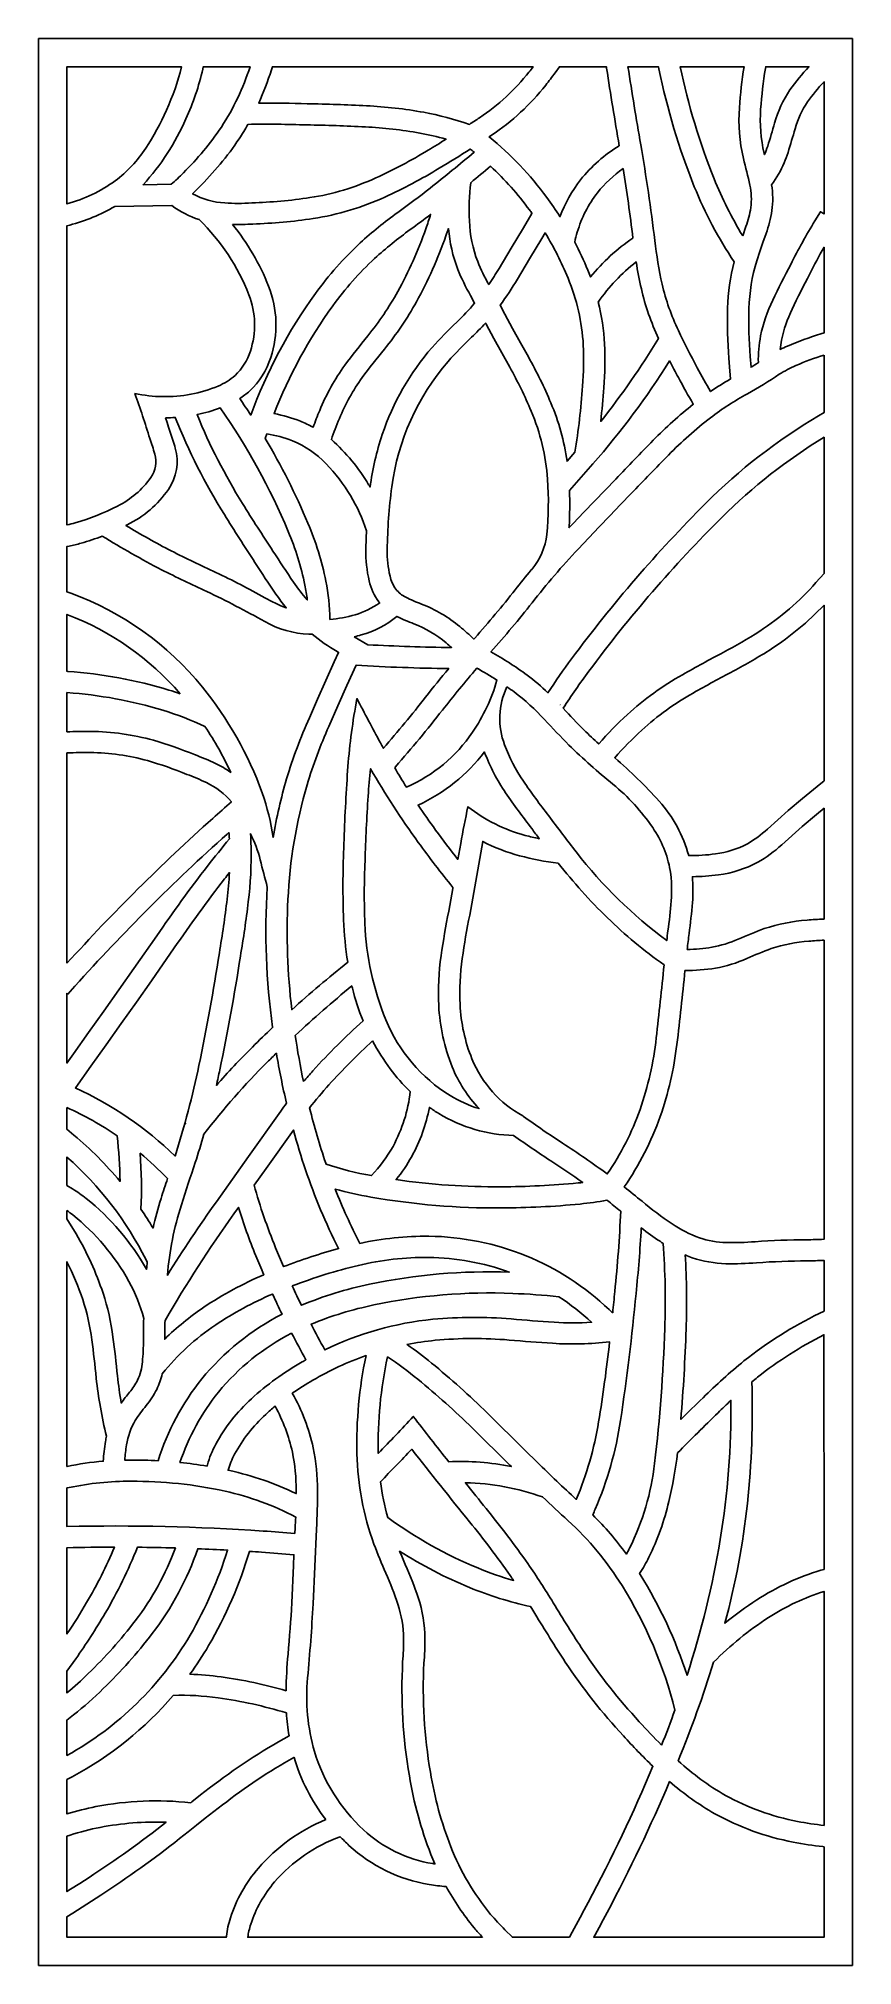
# Model space of a CAD drawing. Header units: centimetres. Extents: x -1.8 to 1.8, y -4.26 to 4.26.
import ezdxf

# ---------------------------------------------------------------- set-up
doc = ezdxf.new("R2010")
doc.units = ezdxf.units.CM
doc.header["$MEASUREMENT"] = 0
doc.layers.add('Layer 1', color=7, linetype='Continuous')

msp = doc.modelspace()

# ---------------------------------------------------------------- linework, layer by layer
at = {"layer": 'Layer 1', "color": 242}
for points, knots in [([(-1.79994, 4.26053), (-1.79994, 4.26053), (1.79994, 4.26053), (1.79994, 4.26053), (1.79994, 4.26053), (1.79994, 4.26053), (1.79994, -4.26054), (1.79994, -4.26054), (1.79994, -4.26054), (1.79994, -4.26054), (-1.79994, -4.26054), (-1.79994, -4.26054), (-1.79994, -4.26054), (-1.79994, -4.26054), (-1.79994, 4.26053), (-1.79994, 4.26053)], [0, 0, 0, 0, 0.2, 0.2, 0.2, 0.2, 0.4, 0.4, 0.4, 0.4, 0.6, 0.6, 0.6, 0.6, 1, 1, 1, 1]), ([(-1.67408, 3.52923), (-1.67408, 3.52923), (-1.67408, 4.13581), (-1.67408, 4.13581), (-1.67408, 4.13581), (-1.67408, 4.13581), (-1.16817, 4.13581), (-1.16817, 4.13581), (-1.16817, 4.13581), (-1.18353, 4.06961), (-1.20575, 4.00516), (-1.23447, 3.94348), (-1.23447, 3.94348), (-1.2599, 3.885), (-1.29041, 3.82882), (-1.32562, 3.77556), (-1.32562, 3.77556), (-1.36189, 3.72005), (-1.40767, 3.67122), (-1.46088, 3.6313), (-1.46088, 3.6313), (-1.52529, 3.58505), (-1.5975, 3.55048), (-1.67411, 3.52923), (-1.67411, 3.52923), (-1.67411, 3.52923), (-1.67408, 3.52923), (-1.67408, 3.52923)], [0, 0, 0, 0, 0.125, 0.125, 0.125, 0.125, 0.25, 0.25, 0.25, 0.25, 0.375, 0.375, 0.375, 0.375, 0.5, 0.5, 0.5, 0.5, 0.625, 0.625, 0.625, 0.625, 0.75, 0.75, 0.75, 0.75, 1, 1, 1, 1]), ([(-1.33721, 3.61402), (-1.2586, 3.70029), (-1.19479, 3.79869), (-1.14825, 3.90539), (-1.14825, 3.90539), (-1.11547, 3.97599), (-1.09048, 4.04988), (-1.07371, 4.12581), (-1.07371, 4.12581), (-1.07371, 4.12581), (-1.07149, 4.13581), (-1.07149, 4.13581), (-1.07149, 4.13581), (-1.07149, 4.13581), (-0.86453, 4.13581), (-0.86453, 4.13581), (-0.86453, 4.13581), (-0.89499, 4.0418), (-0.93755, 3.95205), (-0.99119, 3.86885), (-0.99119, 3.86885), (-1.04045, 3.796), (-1.09684, 3.72813), (-1.15951, 3.66622), (-1.15951, 3.66622), (-1.17654, 3.64872), (-1.19435, 3.63197), (-1.21288, 3.61604), (-1.21288, 3.61604), (-1.21288, 3.61604), (-1.33722, 3.61399), (-1.33722, 3.61399), (-1.33722, 3.61399), (-1.33722, 3.61399), (-1.33721, 3.61402), (-1.33721, 3.61402)], [0, 0, 0, 0, 0.1, 0.1, 0.1, 0.1, 0.2, 0.2, 0.2, 0.2, 0.3, 0.3, 0.3, 0.3, 0.4, 0.4, 0.4, 0.4, 0.5, 0.5, 0.5, 0.5, 0.6, 0.6, 0.6, 0.6, 0.7, 0.7, 0.7, 0.7, 0.8, 0.8, 0.8, 0.8, 1, 1, 1, 1]), ([(0.38738, 4.13577), (0.38141, 4.12796), (0.37534, 4.1202), (0.36919, 4.11252), (0.36919, 4.11252), (0.30776, 4.03408), (0.23403, 3.96588), (0.15085, 3.91052), (0.15085, 3.91052), (0.13577, 3.90052), (0.12064, 3.89061), (0.10547, 3.88074), (0.10547, 3.88074), (0.03973, 3.90382), (-0.02774, 3.92174), (-0.09632, 3.93434), (-0.09632, 3.93434), (-0.18, 3.94943), (-0.26459, 3.95904), (-0.34954, 3.96312), (-0.34954, 3.96312), (-0.43685, 3.96764), (-0.52425, 3.97063), (-0.61167, 3.97211), (-0.61167, 3.97211), (-0.68308, 3.97447), (-0.75455, 3.97542), (-0.82599, 3.97497), (-0.82599, 3.97497), (-0.80424, 4.02281), (-0.78552, 4.07193), (-0.76996, 4.12208), (-0.76996, 4.12208), (-0.76996, 4.12208), (-0.7657, 4.13581), (-0.7657, 4.13581), (-0.7657, 4.13581), (-0.7657, 4.13581), (0.38741, 4.13581), (0.38741, 4.13581), (0.38741, 4.13581), (0.38741, 4.13581), (0.38738, 4.13577), (0.38738, 4.13577)], [0, 0, 0, 0, 0.0833333, 0.0833333, 0.0833333, 0.0833333, 0.1666667, 0.1666667, 0.1666667, 0.1666667, 0.25, 0.25, 0.25, 0.25, 0.3333333, 0.3333333, 0.3333333, 0.3333333, 0.4166667, 0.4166667, 0.4166667, 0.4166667, 0.5, 0.5, 0.5, 0.5, 0.5833333, 0.5833333, 0.5833333, 0.5833333, 0.6666667, 0.6666667, 0.6666667, 0.6666667, 0.75, 0.75, 0.75, 0.75, 0.8333333, 0.8333333, 0.8333333, 0.8333333, 1, 1, 1, 1]), ([(0.4844, 4.10856), (0.4844, 4.10856), (0.5041, 4.13581), (0.5041, 4.13581), (0.5041, 4.13581), (0.5041, 4.13581), (0.71159, 4.13581), (0.71159, 4.13581), (0.71159, 4.13581), (0.71159, 4.13581), (0.71265, 4.12884), (0.71265, 4.12884), (0.71265, 4.12884), (0.73008, 4.0144), (0.74873, 3.90016), (0.76862, 3.78611), (0.76862, 3.78611), (0.70309, 3.74659), (0.64516, 3.69588), (0.59748, 3.63632), (0.59748, 3.63632), (0.5589, 3.58669), (0.52818, 3.53156), (0.50637, 3.47277), (0.50637, 3.47277), (0.4878, 3.50171), (0.46822, 3.53), (0.44766, 3.55758), (0.44766, 3.55758), (0.37496, 3.65774), (0.28919, 3.74787), (0.19255, 3.82565), (0.19255, 3.82565), (0.19255, 3.82565), (0.20316, 3.83266), (0.20316, 3.83266), (0.20316, 3.83266), (0.2947, 3.89357), (0.3758, 3.96854), (0.44347, 4.0548), (0.44347, 4.0548), (0.45754, 4.0724), (0.47118, 4.09033), (0.4844, 4.10856)], [0, 0, 0, 0, 0.0833333, 0.0833333, 0.0833333, 0.0833333, 0.1666667, 0.1666667, 0.1666667, 0.1666667, 0.25, 0.25, 0.25, 0.25, 0.3333333, 0.3333333, 0.3333333, 0.3333333, 0.4166667, 0.4166667, 0.4166667, 0.4166667, 0.5, 0.5, 0.5, 0.5, 0.5833333, 0.5833333, 0.5833333, 0.5833333, 0.6666667, 0.6666667, 0.6666667, 0.6666667, 0.75, 0.75, 0.75, 0.75, 0.8333333, 0.8333333, 0.8333333, 0.8333333, 1, 1, 1, 1]), ([(1.17218, 2.6995), (1.15182, 2.73417), (1.13229, 2.76933), (1.11365, 2.80492), (1.11365, 2.80492), (1.08418, 2.859), (1.05625, 2.9139), (1.02991, 2.96954), (1.02991, 2.96954), (0.99849, 3.03496), (0.97448, 3.10364), (0.95827, 3.1743), (0.95827, 3.1743), (0.94404, 3.23803), (0.9331, 3.30245), (0.92547, 3.36728), (0.92547, 3.36728), (0.90854, 3.50909), (0.88789, 3.65042), (0.86353, 3.79117), (0.86353, 3.79117), (0.84347, 3.90585), (0.82463, 4.02073), (0.80705, 4.13581), (0.80705, 4.13581), (0.80705, 4.13581), (0.94191, 4.13581), (0.94191, 4.13581), (0.94191, 4.13581), (0.94191, 4.13581), (0.94383, 4.12651), (0.94383, 4.12651), (0.94383, 4.12651), (0.98032, 3.94853), (1.03276, 3.77417), (1.10054, 3.60542), (1.10054, 3.60542), (1.14754, 3.48879), (1.20662, 3.37732), (1.27685, 3.27278), (1.27685, 3.27278), (1.25943, 3.20607), (1.24964, 3.13763), (1.24768, 3.06876), (1.24768, 3.06876), (1.24545, 2.99464), (1.24749, 2.92048), (1.25377, 2.8466), (1.25377, 2.8466), (1.25377, 2.8466), (1.25822, 2.78962), (1.25822, 2.78962), (1.25822, 2.78962), (1.25822, 2.78962), (1.26104, 2.75538), (1.26104, 2.75538), (1.26104, 2.75538), (1.23073, 2.73787), (1.20109, 2.71922), (1.1722, 2.69948), (1.1722, 2.69948), (1.1722, 2.69948), (1.17218, 2.6995), (1.17218, 2.6995)], [0, 0, 0, 0, 0.0588235, 0.0588235, 0.0588235, 0.0588235, 0.1176471, 0.1176471, 0.1176471, 0.1176471, 0.1764706, 0.1764706, 0.1764706, 0.1764706, 0.2352941, 0.2352941, 0.2352941, 0.2352941, 0.2941176, 0.2941176, 0.2941176, 0.2941176, 0.3529412, 0.3529412, 0.3529412, 0.3529412, 0.4117647, 0.4117647, 0.4117647, 0.4117647, 0.4705882, 0.4705882, 0.4705882, 0.4705882, 0.5294118, 0.5294118, 0.5294118, 0.5294118, 0.5882353, 0.5882353, 0.5882353, 0.5882353, 0.6470588, 0.6470588, 0.6470588, 0.6470588, 0.7058824, 0.7058824, 0.7058824, 0.7058824, 0.7647059, 0.7647059, 0.7647059, 0.7647059, 0.8235294, 0.8235294, 0.8235294, 0.8235294, 0.8823529, 0.8823529, 0.8823529, 0.8823529, 1, 1, 1, 1]), ([(1.31456, 3.38843), (1.26559, 3.46877), (1.22333, 3.55295), (1.18819, 3.6401), (1.18819, 3.6401), (1.12372, 3.80067), (1.07354, 3.96655), (1.03825, 4.13579), (1.03825, 4.13579), (1.03825, 4.13579), (1.32071, 4.13581), (1.32071, 4.13581), (1.32071, 4.13581), (1.31114, 4.0758), (1.30414, 4.01542), (1.29974, 3.95482), (1.29974, 3.95482), (1.2942, 3.87949), (1.30022, 3.80378), (1.31759, 3.73022), (1.31759, 3.73022), (1.32787, 3.69128), (1.33736, 3.65214), (1.34605, 3.61282), (1.34605, 3.61282), (1.3533, 3.58005), (1.3547, 3.54627), (1.35016, 3.51304), (1.35016, 3.51304), (1.34558, 3.48435), (1.33842, 3.45614), (1.32876, 3.42873), (1.32876, 3.42873), (1.32876, 3.42873), (1.31456, 3.38843), (1.31456, 3.38843), (1.31456, 3.38843), (1.31456, 3.38843), (1.31456, 3.38843), (1.31456, 3.38843)], [0, 0, 0, 0, 0.0909091, 0.0909091, 0.0909091, 0.0909091, 0.1818182, 0.1818182, 0.1818182, 0.1818182, 0.2727273, 0.2727273, 0.2727273, 0.2727273, 0.3636364, 0.3636364, 0.3636364, 0.3636364, 0.4545455, 0.4545455, 0.4545455, 0.4545455, 0.5454545, 0.5454545, 0.5454545, 0.5454545, 0.6363636, 0.6363636, 0.6363636, 0.6363636, 0.7272727, 0.7272727, 0.7272727, 0.7272727, 0.8181818, 0.8181818, 0.8181818, 0.8181818, 1, 1, 1, 1]), ([(1.4151, 4.12834), (1.4151, 4.12834), (1.41631, 4.13581), (1.41631, 4.13581), (1.41631, 4.13581), (1.41631, 4.13581), (1.60754, 4.13581), (1.60754, 4.13581), (1.60754, 4.13581), (1.57704, 4.10376), (1.54899, 4.06948), (1.52363, 4.03328), (1.52363, 4.03328), (1.49291, 3.98845), (1.46979, 3.93897), (1.45515, 3.88674), (1.45515, 3.88674), (1.44566, 3.85268), (1.43567, 3.81875), (1.4252, 3.78496), (1.4252, 3.78496), (1.42094, 3.77216), (1.41609, 3.75957), (1.41066, 3.74722), (1.41066, 3.74722), (1.41066, 3.74722), (1.40923, 3.75265), (1.40923, 3.75265), (1.40923, 3.75265), (1.39424, 3.81665), (1.38907, 3.88254), (1.39389, 3.94809), (1.39389, 3.94809), (1.39827, 4.00844), (1.40535, 4.0686), (1.4151, 4.12834)], [0, 0, 0, 0, 0.1, 0.1, 0.1, 0.1, 0.2, 0.2, 0.2, 0.2, 0.3, 0.3, 0.3, 0.3, 0.4, 0.4, 0.4, 0.4, 0.5, 0.5, 0.5, 0.5, 0.6, 0.6, 0.6, 0.6, 0.7, 0.7, 0.7, 0.7, 0.8, 0.8, 0.8, 0.8, 1, 1, 1, 1]), ([(1.35151, 2.80726), (1.35151, 2.80726), (1.34787, 2.85403), (1.34787, 2.85403), (1.34787, 2.85403), (1.34185, 2.92453), (1.33989, 2.99531), (1.34202, 3.06603), (1.34202, 3.06603), (1.34408, 3.13794), (1.35561, 3.20929), (1.37633, 3.27823), (1.37633, 3.27823), (1.37633, 3.27823), (1.38997, 3.31813), (1.38997, 3.31813), (1.38997, 3.31813), (1.38997, 3.31813), (1.40381, 3.35799), (1.40381, 3.35799), (1.40381, 3.35799), (1.40381, 3.35799), (1.41783, 3.39776), (1.41783, 3.39776), (1.41783, 3.39776), (1.4295, 3.43082), (1.4381, 3.46485), (1.44355, 3.49946), (1.44355, 3.49946), (1.44885, 3.53746), (1.44831, 3.57603), (1.44195, 3.61388), (1.44195, 3.61388), (1.46448, 3.64375), (1.48316, 3.67629), (1.49757, 3.71074), (1.49757, 3.71074), (1.50415, 3.72577), (1.51002, 3.74107), (1.51516, 3.75663), (1.51516, 3.75663), (1.52599, 3.79153), (1.5363, 3.82657), (1.54611, 3.86176), (1.54611, 3.86176), (1.55795, 3.904), (1.57664, 3.94405), (1.60145, 3.98036), (1.60145, 3.98036), (1.62347, 4.01174), (1.64776, 4.0415), (1.6741, 4.06942), (1.6741, 4.06942), (1.6741, 4.06942), (1.67409, 3.48475), (1.67409, 3.48475), (1.67409, 3.48475), (1.67409, 3.48475), (1.6581, 3.49432), (1.6581, 3.49432), (1.6581, 3.49432), (1.6581, 3.49432), (1.6337, 3.45429), (1.6337, 3.45429), (1.6337, 3.45429), (1.59548, 3.39159), (1.5598, 3.3274), (1.52675, 3.26187), (1.52675, 3.26187), (1.4991, 3.20957), (1.47263, 3.15667), (1.44734, 3.10321), (1.44734, 3.10321), (1.42322, 3.05296), (1.4052, 3.00006), (1.39366, 2.9456), (1.39366, 2.9456), (1.38597, 2.90667), (1.38267, 2.86703), (1.38382, 2.82738), (1.38382, 2.82738), (1.37312, 2.82056), (1.36235, 2.81384), (1.3515, 2.80726), (1.3515, 2.80726), (1.3515, 2.80726), (1.35151, 2.80726), (1.35151, 2.80726)], [0, 0, 0, 0, 0.0434783, 0.0434783, 0.0434783, 0.0434783, 0.0869565, 0.0869565, 0.0869565, 0.0869565, 0.1304348, 0.1304348, 0.1304348, 0.1304348, 0.173913, 0.173913, 0.173913, 0.173913, 0.2173913, 0.2173913, 0.2173913, 0.2173913, 0.2608696, 0.2608696, 0.2608696, 0.2608696, 0.3043478, 0.3043478, 0.3043478, 0.3043478, 0.3478261, 0.3478261, 0.3478261, 0.3478261, 0.3913043, 0.3913043, 0.3913043, 0.3913043, 0.4347826, 0.4347826, 0.4347826, 0.4347826, 0.4782609, 0.4782609, 0.4782609, 0.4782609, 0.5217391, 0.5217391, 0.5217391, 0.5217391, 0.5652174, 0.5652174, 0.5652174, 0.5652174, 0.6086957, 0.6086957, 0.6086957, 0.6086957, 0.6521739, 0.6521739, 0.6521739, 0.6521739, 0.6956522, 0.6956522, 0.6956522, 0.6956522, 0.7391304, 0.7391304, 0.7391304, 0.7391304, 0.7826087, 0.7826087, 0.7826087, 0.7826087, 0.826087, 0.826087, 0.826087, 0.826087, 0.8695652, 0.8695652, 0.8695652, 0.8695652, 0.9130435, 0.9130435, 0.9130435, 0.9130435, 1, 1, 1, 1]), ([(-0.8738, 3.88092), (-0.78707, 3.88224), (-0.70032, 3.88145), (-0.61363, 3.87859), (-0.61363, 3.87859), (-0.5272, 3.87714), (-0.44081, 3.87419), (-0.35448, 3.86971), (-0.35448, 3.86971), (-0.27363, 3.86583), (-0.19312, 3.85669), (-0.11348, 3.84235), (-0.11348, 3.84235), (-0.07444, 3.83516), (-0.03576, 3.82613), (0.00242, 3.8153), (0.00242, 3.8153), (-0.0239, 3.79894), (-0.05034, 3.78279), (-0.07691, 3.76685), (-0.07691, 3.76685), (-0.15134, 3.72137), (-0.22851, 3.68042), (-0.30796, 3.64422), (-0.30796, 3.64422), (-0.40054, 3.60186), (-0.49866, 3.57248), (-0.59942, 3.55695), (-0.59942, 3.55695), (-0.68482, 3.54431), (-0.77088, 3.53651), (-0.85719, 3.53362), (-0.85719, 3.53362), (-0.89666, 3.53098), (-0.93628, 3.53086), (-0.97576, 3.5333), (-0.97576, 3.5333), (-1.02599, 3.53594), (-1.07496, 3.55001), (-1.11882, 3.57441), (-1.11882, 3.57441), (-1.10979, 3.58298), (-1.10091, 3.59173), (-1.09221, 3.60064), (-1.09221, 3.60064), (-1.02516, 3.66695), (-0.96487, 3.73961), (-0.91219, 3.81762), (-0.91219, 3.81762), (-0.89882, 3.83834), (-0.88607, 3.85944), (-0.87398, 3.88091), (-0.87398, 3.88091), (-0.87398, 3.88091), (-0.8738, 3.88092), (-0.8738, 3.88092), (-0.8738, 3.88092), (-0.8738, 3.88092), (-0.8738, 3.88092), (-0.8738, 3.88092)], [0, 0, 0, 0, 0.0625, 0.0625, 0.0625, 0.0625, 0.125, 0.125, 0.125, 0.125, 0.1875, 0.1875, 0.1875, 0.1875, 0.25, 0.25, 0.25, 0.25, 0.3125, 0.3125, 0.3125, 0.3125, 0.375, 0.375, 0.375, 0.375, 0.4375, 0.4375, 0.4375, 0.4375, 0.5, 0.5, 0.5, 0.5, 0.5625, 0.5625, 0.5625, 0.5625, 0.625, 0.625, 0.625, 0.625, 0.6875, 0.6875, 0.6875, 0.6875, 0.75, 0.75, 0.75, 0.75, 0.8125, 0.8125, 0.8125, 0.8125, 0.875, 0.875, 0.875, 0.875, 1, 1, 1, 1]), ([(-0.94231, 3.43828), (-0.91237, 3.43759), (-0.88242, 3.43822), (-0.85254, 3.44018), (-0.85254, 3.44018), (-0.76307, 3.44323), (-0.67383, 3.45135), (-0.58529, 3.46446), (-0.58529, 3.46446), (-0.4757, 3.48134), (-0.36905, 3.51325), (-0.26837, 3.55932), (-0.26837, 3.55932), (-0.18554, 3.59707), (-0.10511, 3.63975), (-0.02751, 3.68715), (-0.02751, 3.68715), (0.01849, 3.71476), (0.06411, 3.74296), (0.10937, 3.77176), (0.10937, 3.77176), (0.11536, 3.76735), (0.12126, 3.76282), (0.12707, 3.75818), (0.12707, 3.75818), (0.06275, 3.70414), (-0.00236, 3.65102), (-0.06823, 3.59884), (-0.06823, 3.59884), (-0.11545, 3.56227), (-0.16323, 3.52639), (-0.21153, 3.49121), (-0.21153, 3.49121), (-0.26924, 3.4494), (-0.32464, 3.40455), (-0.37751, 3.35685), (-0.37751, 3.35685), (-0.45071, 3.28882), (-0.51696, 3.2138), (-0.57532, 3.13289), (-0.57532, 3.13289), (-0.69495, 2.96743), (-0.79114, 2.78659), (-0.86127, 2.59527), (-0.86127, 2.59527), (-0.87724, 2.61995), (-0.89358, 2.64438), (-0.91028, 2.66859), (-0.91028, 2.66859), (-0.89497, 2.67852), (-0.88045, 2.68958), (-0.86682, 2.70166), (-0.86682, 2.70166), (-0.82341, 2.74216), (-0.7912, 2.79298), (-0.77325, 2.84932), (-0.77325, 2.84932), (-0.73924, 2.95246), (-0.74239, 3.06403), (-0.78223, 3.16509), (-0.78223, 3.16509), (-0.82112, 3.26376), (-0.87509, 3.35588), (-0.94229, 3.43828), (-0.94229, 3.43828), (-0.94229, 3.43828), (-0.94231, 3.43828), (-0.94231, 3.43828)], [0, 0, 0, 0, 0.0555556, 0.0555556, 0.0555556, 0.0555556, 0.1111111, 0.1111111, 0.1111111, 0.1111111, 0.1666667, 0.1666667, 0.1666667, 0.1666667, 0.2222222, 0.2222222, 0.2222222, 0.2222222, 0.2777778, 0.2777778, 0.2777778, 0.2777778, 0.3333333, 0.3333333, 0.3333333, 0.3333333, 0.3888889, 0.3888889, 0.3888889, 0.3888889, 0.4444444, 0.4444444, 0.4444444, 0.4444444, 0.5, 0.5, 0.5, 0.5, 0.5555556, 0.5555556, 0.5555556, 0.5555556, 0.6111111, 0.6111111, 0.6111111, 0.6111111, 0.6666667, 0.6666667, 0.6666667, 0.6666667, 0.7222222, 0.7222222, 0.7222222, 0.7222222, 0.7777778, 0.7777778, 0.7777778, 0.7777778, 0.8333333, 0.8333333, 0.8333333, 0.8333333, 0.8888889, 0.8888889, 0.8888889, 0.8888889, 1, 1, 1, 1]), ([(0.1913, 3.17276), (0.17287, 3.20548), (0.1565, 3.2393), (0.14227, 3.27402), (0.14227, 3.27402), (0.12032, 3.33156), (0.108, 3.39227), (0.10578, 3.45373), (0.10578, 3.45373), (0.10334, 3.51027), (0.10525, 3.56693), (0.11149, 3.62317), (0.11149, 3.62317), (0.14085, 3.64727), (0.17006, 3.67155), (0.19912, 3.69601), (0.19912, 3.69601), (0.26294, 3.63739), (0.32067, 3.57253), (0.37139, 3.50246), (0.37139, 3.50246), (0.37511, 3.49749), (0.37879, 3.4925), (0.38243, 3.48747), (0.38243, 3.48747), (0.38243, 3.48747), (0.3443, 3.42339), (0.3443, 3.42339), (0.3443, 3.42339), (0.3443, 3.42339), (0.29074, 3.33364), (0.29074, 3.33364), (0.29074, 3.33364), (0.29074, 3.33364), (0.23702, 3.24401), (0.23702, 3.24401), (0.23702, 3.24401), (0.22252, 3.21979), (0.20727, 3.19603), (0.19127, 3.17276), (0.19127, 3.17276), (0.19127, 3.17276), (0.1913, 3.17276), (0.1913, 3.17276)], [0, 0, 0, 0, 0.0833333, 0.0833333, 0.0833333, 0.0833333, 0.1666667, 0.1666667, 0.1666667, 0.1666667, 0.25, 0.25, 0.25, 0.25, 0.3333333, 0.3333333, 0.3333333, 0.3333333, 0.4166667, 0.4166667, 0.4166667, 0.4166667, 0.5, 0.5, 0.5, 0.5, 0.5833333, 0.5833333, 0.5833333, 0.5833333, 0.6666667, 0.6666667, 0.6666667, 0.6666667, 0.75, 0.75, 0.75, 0.75, 0.8333333, 0.8333333, 0.8333333, 0.8333333, 1, 1, 1, 1]), ([(0.64134, 3.20607), (0.6375, 3.21631), (0.63351, 3.2265), (0.62934, 3.23661), (0.62934, 3.23661), (0.61202, 3.27884), (0.59273, 3.32025), (0.57153, 3.3607), (0.57153, 3.3607), (0.57483, 3.37545), (0.57868, 3.39005), (0.58306, 3.40451), (0.58306, 3.40451), (0.60138, 3.46757), (0.6315, 3.52667), (0.67185, 3.57871), (0.67185, 3.57871), (0.7045, 3.61937), (0.74278, 3.65527), (0.78554, 3.68534), (0.78554, 3.68534), (0.80202, 3.58331), (0.81652, 3.48097), (0.82906, 3.37839), (0.82906, 3.37839), (0.75847, 3.33014), (0.69526, 3.2721), (0.64133, 3.20604), (0.64133, 3.20604), (0.64133, 3.20604), (0.64134, 3.20607), (0.64134, 3.20607)], [0, 0, 0, 0, 0.1111111, 0.1111111, 0.1111111, 0.1111111, 0.2222222, 0.2222222, 0.2222222, 0.2222222, 0.3333333, 0.3333333, 0.3333333, 0.3333333, 0.4444444, 0.4444444, 0.4444444, 0.4444444, 0.5555556, 0.5555556, 0.5555556, 0.5555556, 0.6666667, 0.6666667, 0.6666667, 0.6666667, 0.7777778, 0.7777778, 0.7777778, 0.7777778, 1, 1, 1, 1]), ([(-1.46237, 3.51841), (-1.46237, 3.51841), (-1.21108, 3.5225), (-1.21108, 3.5225), (-1.21108, 3.5225), (-1.1741, 3.49515), (-1.13286, 3.47397), (-1.08897, 3.45982), (-1.08897, 3.45982), (-0.993, 3.36559), (-0.91821, 3.25226), (-0.86956, 3.12736), (-0.86956, 3.12736), (-0.83843, 3.04745), (-0.83617, 2.95929), (-0.86313, 2.87791), (-0.86313, 2.87791), (-0.87606, 2.83703), (-0.89932, 2.80008), (-0.93067, 2.77057), (-0.93067, 2.77057), (-0.95299, 2.75095), (-0.97842, 2.73507), (-1.00593, 2.72361), (-1.00593, 2.72361), (-1.08346, 2.69138), (-1.16696, 2.67554), (-1.25102, 2.67714), (-1.25102, 2.67714), (-1.29234, 2.67772), (-1.33351, 2.68225), (-1.37395, 2.69064), (-1.37395, 2.69064), (-1.3501, 2.62484), (-1.32804, 2.55843), (-1.3078, 2.49145), (-1.3078, 2.49145), (-1.2997, 2.46896), (-1.29238, 2.4462), (-1.28584, 2.42322), (-1.28584, 2.42322), (-1.27581, 2.38765), (-1.28231, 2.34949), (-1.30355, 2.31916), (-1.30355, 2.31916), (-1.34108, 2.26558), (-1.39167, 2.22227), (-1.45058, 2.19324), (-1.45058, 2.19324), (-1.5103, 2.16241), (-1.57296, 2.13746), (-1.63762, 2.1188), (-1.63762, 2.1188), (-1.64968, 2.11552), (-1.66184, 2.1126), (-1.67408, 2.11005), (-1.67408, 2.11005), (-1.67408, 2.11005), (-1.67408, 3.43247), (-1.67408, 3.43247), (-1.67408, 3.43247), (-1.67408, 3.43247), (-1.6622, 3.43554), (-1.6622, 3.43554), (-1.6622, 3.43554), (-1.59196, 3.45366), (-1.52469, 3.48155), (-1.46236, 3.51841), (-1.46236, 3.51841), (-1.46236, 3.51841), (-1.46237, 3.51841), (-1.46237, 3.51841)], [0, 0, 0, 0, 0.0526316, 0.0526316, 0.0526316, 0.0526316, 0.1052632, 0.1052632, 0.1052632, 0.1052632, 0.1578947, 0.1578947, 0.1578947, 0.1578947, 0.2105263, 0.2105263, 0.2105263, 0.2105263, 0.2631579, 0.2631579, 0.2631579, 0.2631579, 0.3157895, 0.3157895, 0.3157895, 0.3157895, 0.3684211, 0.3684211, 0.3684211, 0.3684211, 0.4210526, 0.4210526, 0.4210526, 0.4210526, 0.4736842, 0.4736842, 0.4736842, 0.4736842, 0.5263158, 0.5263158, 0.5263158, 0.5263158, 0.5789474, 0.5789474, 0.5789474, 0.5789474, 0.6315789, 0.6315789, 0.6315789, 0.6315789, 0.6842105, 0.6842105, 0.6842105, 0.6842105, 0.7368421, 0.7368421, 0.7368421, 0.7368421, 0.7894737, 0.7894737, 0.7894737, 0.7894737, 0.8421053, 0.8421053, 0.8421053, 0.8421053, 0.8947368, 0.8947368, 0.8947368, 0.8947368, 1, 1, 1, 1]), ([(-0.58548, 2.54161), (-0.60377, 2.55171), (-0.62265, 2.5607), (-0.64202, 2.56857), (-0.64202, 2.56857), (-0.6796, 2.58311), (-0.71844, 2.59423), (-0.75805, 2.60179), (-0.75805, 2.60179), (-0.6923, 2.77093), (-0.60509, 2.93113), (-0.49855, 3.07847), (-0.49855, 3.07847), (-0.44396, 3.15419), (-0.38196, 3.22442), (-0.3135, 3.28812), (-0.3135, 3.28812), (-0.26326, 3.3334), (-0.21062, 3.37599), (-0.15581, 3.41571), (-0.15581, 3.41571), (-0.12562, 3.43769), (-0.09563, 3.45996), (-0.06585, 3.48248), (-0.06585, 3.48248), (-0.07232, 3.46129), (-0.07942, 3.44028), (-0.08716, 3.41951), (-0.08716, 3.41951), (-0.1206, 3.32356), (-0.16212, 3.23054), (-0.21125, 3.14145), (-0.21125, 3.14145), (-0.24948, 3.07251), (-0.29375, 3.00702), (-0.34354, 2.94575), (-0.34354, 2.94575), (-0.37851, 2.90342), (-0.41235, 2.86021), (-0.44504, 2.81615), (-0.44504, 2.81615), (-0.4899, 2.75385), (-0.5273, 2.68662), (-0.55651, 2.61578), (-0.55651, 2.61578), (-0.56675, 2.59127), (-0.57641, 2.56653), (-0.5855, 2.54159), (-0.5855, 2.54159), (-0.5855, 2.54159), (-0.58548, 2.54161), (-0.58548, 2.54161)], [0, 0, 0, 0, 0.0714286, 0.0714286, 0.0714286, 0.0714286, 0.1428571, 0.1428571, 0.1428571, 0.1428571, 0.2142857, 0.2142857, 0.2142857, 0.2142857, 0.2857143, 0.2857143, 0.2857143, 0.2857143, 0.3571429, 0.3571429, 0.3571429, 0.3571429, 0.4285714, 0.4285714, 0.4285714, 0.4285714, 0.5, 0.5, 0.5, 0.5, 0.5714286, 0.5714286, 0.5714286, 0.5714286, 0.6428571, 0.6428571, 0.6428571, 0.6428571, 0.7142857, 0.7142857, 0.7142857, 0.7142857, 0.7857143, 0.7857143, 0.7857143, 0.7857143, 0.8571429, 0.8571429, 0.8571429, 0.8571429, 1, 1, 1, 1]), ([(0.1105, 3.12435), (0.1105, 3.12435), (0.12897, 3.09017), (0.12897, 3.09017), (0.12897, 3.09017), (0.104, 3.06116), (0.07764, 3.03337), (0.04998, 3.00687), (0.04998, 3.00687), (0.01215, 2.97072), (-0.02433, 2.93321), (-0.0594, 2.89441), (-0.0594, 2.89441), (-0.15728, 2.78145), (-0.23208, 2.65079), (-0.27968, 2.50956), (-0.27968, 2.50956), (-0.30523, 2.4339), (-0.32321, 2.35595), (-0.33335, 2.2768), (-0.33335, 2.2768), (-0.33553, 2.28038), (-0.33772, 2.28393), (-0.33993, 2.28748), (-0.33993, 2.28748), (-0.38401, 2.3621), (-0.43967, 2.42936), (-0.50489, 2.4868), (-0.50489, 2.4868), (-0.49397, 2.51828), (-0.48207, 2.54944), (-0.46921, 2.58021), (-0.46921, 2.58021), (-0.44283, 2.64424), (-0.40904, 2.70506), (-0.36852, 2.76138), (-0.36852, 2.76138), (-0.33689, 2.80401), (-0.30414, 2.8458), (-0.2703, 2.88674), (-0.2703, 2.88674), (-0.21691, 2.95241), (-0.16945, 3.0226), (-0.12847, 3.09653), (-0.12847, 3.09653), (-0.07691, 3.18996), (-0.03336, 3.28751), (0.00178, 3.38815), (0.00178, 3.38815), (0.00573, 3.39884), (0.00954, 3.40959), (0.01322, 3.4204), (0.01322, 3.4204), (0.01831, 3.35859), (0.03216, 3.29785), (0.05439, 3.23989), (0.05439, 3.23989), (0.07058, 3.20022), (0.08932, 3.16164), (0.1105, 3.12435), (0.1105, 3.12435), (0.1105, 3.12435), (0.1105, 3.12435), (0.1105, 3.12435)], [0, 0, 0, 0, 0.0588235, 0.0588235, 0.0588235, 0.0588235, 0.1176471, 0.1176471, 0.1176471, 0.1176471, 0.1764706, 0.1764706, 0.1764706, 0.1764706, 0.2352941, 0.2352941, 0.2352941, 0.2352941, 0.2941176, 0.2941176, 0.2941176, 0.2941176, 0.3529412, 0.3529412, 0.3529412, 0.3529412, 0.4117647, 0.4117647, 0.4117647, 0.4117647, 0.4705882, 0.4705882, 0.4705882, 0.4705882, 0.5294118, 0.5294118, 0.5294118, 0.5294118, 0.5882353, 0.5882353, 0.5882353, 0.5882353, 0.6470588, 0.6470588, 0.6470588, 0.6470588, 0.7058824, 0.7058824, 0.7058824, 0.7058824, 0.7647059, 0.7647059, 0.7647059, 0.7647059, 0.8235294, 0.8235294, 0.8235294, 0.8235294, 0.8823529, 0.8823529, 0.8823529, 0.8823529, 1, 1, 1, 1]), ([(0.36678, 2.85236), (0.36678, 2.85236), (0.33174, 2.91561), (0.33174, 2.91561), (0.33174, 2.91561), (0.33174, 2.91561), (0.29687, 2.97892), (0.29687, 2.97892), (0.29687, 2.97892), (0.29687, 2.97892), (0.26217, 3.04231), (0.26217, 3.04231), (0.26217, 3.04231), (0.26217, 3.04231), (0.24125, 3.08075), (0.24125, 3.08075), (0.24125, 3.08075), (0.26875, 3.11799), (0.29441, 3.15654), (0.31818, 3.19624), (0.31818, 3.19624), (0.31818, 3.19624), (0.37198, 3.286), (0.37198, 3.286), (0.37198, 3.286), (0.37198, 3.286), (0.42562, 3.37588), (0.42562, 3.37588), (0.42562, 3.37588), (0.42562, 3.37588), (0.44042, 3.40081), (0.44042, 3.40081), (0.44042, 3.40081), (0.47961, 3.33715), (0.51356, 3.27046), (0.54191, 3.20139), (0.54191, 3.20139), (0.58073, 3.10701), (0.6036, 3.0069), (0.60958, 2.90516), (0.60958, 2.90516), (0.61213, 2.84455), (0.61086, 2.78383), (0.60581, 2.72337), (0.60581, 2.72337), (0.59954, 2.62536), (0.58823, 2.52773), (0.57192, 2.43088), (0.57192, 2.43088), (0.57192, 2.43088), (0.53746, 2.39155), (0.53746, 2.39155), (0.53746, 2.39155), (0.52505, 2.48009), (0.50106, 2.56663), (0.46607, 2.64901), (0.46607, 2.64901), (0.43674, 2.71854), (0.40358, 2.78641), (0.36678, 2.85236), (0.36678, 2.85236), (0.36678, 2.85236), (0.36678, 2.85236), (0.36678, 2.85236)], [0, 0, 0, 0, 0.0588235, 0.0588235, 0.0588235, 0.0588235, 0.1176471, 0.1176471, 0.1176471, 0.1176471, 0.1764706, 0.1764706, 0.1764706, 0.1764706, 0.2352941, 0.2352941, 0.2352941, 0.2352941, 0.2941176, 0.2941176, 0.2941176, 0.2941176, 0.3529412, 0.3529412, 0.3529412, 0.3529412, 0.4117647, 0.4117647, 0.4117647, 0.4117647, 0.4705882, 0.4705882, 0.4705882, 0.4705882, 0.5294118, 0.5294118, 0.5294118, 0.5294118, 0.5882353, 0.5882353, 0.5882353, 0.5882353, 0.6470588, 0.6470588, 0.6470588, 0.6470588, 0.7058824, 0.7058824, 0.7058824, 0.7058824, 0.7647059, 0.7647059, 0.7647059, 0.7647059, 0.8235294, 0.8235294, 0.8235294, 0.8235294, 0.8823529, 0.8823529, 0.8823529, 0.8823529, 1, 1, 1, 1]), ([(1.48008, 2.88547), (1.48143, 2.8994), (1.48347, 2.91326), (1.48617, 2.92699), (1.48617, 2.92699), (1.49621, 2.9741), (1.51184, 3.01986), (1.53272, 3.06334), (1.53272, 3.06334), (1.55759, 3.1159), (1.58363, 3.16791), (1.61083, 3.21934), (1.61083, 3.21934), (1.63091, 3.25918), (1.65199, 3.29852), (1.67407, 3.33731), (1.67407, 3.33731), (1.67407, 3.33731), (1.67409, 2.95883), (1.67409, 2.95883), (1.67409, 2.95883), (1.67409, 2.95883), (1.66029, 2.95465), (1.66029, 2.95465), (1.66029, 2.95465), (1.60985, 2.93934), (1.56032, 2.92124), (1.51193, 2.90042), (1.51193, 2.90042), (1.50118, 2.89571), (1.49057, 2.89073), (1.4801, 2.88547), (1.4801, 2.88547), (1.4801, 2.88547), (1.48008, 2.88547), (1.48008, 2.88547)], [0, 0, 0, 0, 0.1, 0.1, 0.1, 0.1, 0.2, 0.2, 0.2, 0.2, 0.3, 0.3, 0.3, 0.3, 0.4, 0.4, 0.4, 0.4, 0.5, 0.5, 0.5, 0.5, 0.6, 0.6, 0.6, 0.6, 0.7, 0.7, 0.7, 0.7, 0.8, 0.8, 0.8, 0.8, 1, 1, 1, 1]), ([(0.9423, 2.93448), (0.86501, 2.80695), (0.77961, 2.68441), (0.68662, 2.56764), (0.68662, 2.56764), (0.69229, 2.61717), (0.69675, 2.66681), (0.69996, 2.71656), (0.69996, 2.71656), (0.70528, 2.78085), (0.70659, 2.84539), (0.70386, 2.90983), (0.70386, 2.90983), (0.70024, 2.97235), (0.69082, 3.03441), (0.67571, 3.09522), (0.67571, 3.09522), (0.72203, 3.16259), (0.7786, 3.22248), (0.84338, 3.27271), (0.84338, 3.27271), (0.84975, 3.23286), (0.85736, 3.19321), (0.86618, 3.15381), (0.86618, 3.15381), (0.88349, 3.07818), (0.90899, 3.00463), (0.94226, 2.93444), (0.94226, 2.93444), (0.94226, 2.93444), (0.9423, 2.93448), (0.9423, 2.93448)], [0, 0, 0, 0, 0.1111111, 0.1111111, 0.1111111, 0.1111111, 0.2222222, 0.2222222, 0.2222222, 0.2222222, 0.3333333, 0.3333333, 0.3333333, 0.3333333, 0.4444444, 0.4444444, 0.4444444, 0.4444444, 0.5555556, 0.5555556, 0.5555556, 0.5555556, 0.6666667, 0.6666667, 0.6666667, 0.6666667, 0.7777778, 0.7777778, 0.7777778, 0.7777778, 1, 1, 1, 1]), ([(0.37931, 1.91084), (0.35517, 1.88182), (0.33151, 1.85241), (0.30834, 1.82262), (0.30834, 1.82262), (0.25072, 1.74978), (0.191, 1.67858), (0.12925, 1.60913), (0.12925, 1.60913), (0.12925, 1.60913), (0.12525, 1.60458), (0.12525, 1.60458), (0.12525, 1.60458), (0.10553, 1.62403), (0.08482, 1.64244), (0.06319, 1.65977), (0.06319, 1.65977), (0.0129, 1.70229), (-0.04425, 1.73609), (-0.10588, 1.75978), (-0.10588, 1.75978), (-0.12971, 1.76862), (-0.15301, 1.7788), (-0.17565, 1.79027), (-0.17565, 1.79027), (-0.19274, 1.79847), (-0.20765, 1.81051), (-0.2192, 1.82544), (-0.2192, 1.82544), (-0.2317, 1.84276), (-0.24062, 1.86237), (-0.24545, 1.88312), (-0.24545, 1.88312), (-0.25433, 1.92127), (-0.25844, 1.96038), (-0.2577, 1.99952), (-0.2577, 1.99952), (-0.25637, 2.09268), (-0.24965, 2.1857), (-0.23756, 2.27809), (-0.23756, 2.27809), (-0.21076, 2.48303), (-0.12412, 2.67587), (0.01162, 2.83277), (0.01162, 2.83277), (0.04492, 2.86958), (0.07956, 2.90519), (0.11547, 2.93951), (0.11547, 2.93951), (0.13661, 2.95975), (0.15703, 2.98069), (0.17674, 3.00233), (0.17674, 3.00233), (0.17674, 3.00233), (0.17945, 2.99723), (0.17945, 2.99723), (0.17945, 2.99723), (0.17945, 2.99723), (0.21419, 2.93379), (0.21419, 2.93379), (0.21419, 2.93379), (0.21419, 2.93379), (0.24907, 2.87045), (0.24907, 2.87045), (0.24907, 2.87045), (0.24907, 2.87045), (0.28413, 2.80719), (0.28413, 2.80719), (0.28413, 2.80719), (0.3193, 2.74418), (0.35098, 2.6793), (0.37902, 2.61286), (0.37902, 2.61286), (0.41967, 2.51714), (0.44396, 2.41536), (0.45089, 2.31173), (0.45089, 2.31173), (0.45716, 2.23038), (0.45609, 2.14864), (0.44774, 2.06748), (0.44774, 2.06748), (0.44187, 2.01049), (0.41863, 1.95659), (0.38115, 1.91298), (0.38115, 1.91298), (0.38115, 1.91298), (0.37936, 1.91092), (0.37936, 1.91092), (0.37936, 1.91092), (0.37936, 1.91092), (0.37931, 1.91084), (0.37931, 1.91084)], [0, 0, 0, 0, 0.0416667, 0.0416667, 0.0416667, 0.0416667, 0.0833333, 0.0833333, 0.0833333, 0.0833333, 0.125, 0.125, 0.125, 0.125, 0.1666667, 0.1666667, 0.1666667, 0.1666667, 0.2083333, 0.2083333, 0.2083333, 0.2083333, 0.25, 0.25, 0.25, 0.25, 0.2916667, 0.2916667, 0.2916667, 0.2916667, 0.3333333, 0.3333333, 0.3333333, 0.3333333, 0.375, 0.375, 0.375, 0.375, 0.4166667, 0.4166667, 0.4166667, 0.4166667, 0.4583333, 0.4583333, 0.4583333, 0.4583333, 0.5, 0.5, 0.5, 0.5, 0.5416667, 0.5416667, 0.5416667, 0.5416667, 0.5833333, 0.5833333, 0.5833333, 0.5833333, 0.625, 0.625, 0.625, 0.625, 0.6666667, 0.6666667, 0.6666667, 0.6666667, 0.7083333, 0.7083333, 0.7083333, 0.7083333, 0.75, 0.75, 0.75, 0.75, 0.7916667, 0.7916667, 0.7916667, 0.7916667, 0.8333333, 0.8333333, 0.8333333, 0.8333333, 0.875, 0.875, 0.875, 0.875, 0.9166667, 0.9166667, 0.9166667, 0.9166667, 1, 1, 1, 1]), ([(1.67409, 2.86093), (1.67409, 2.86093), (1.67409, 2.60619), (1.67409, 2.60619), (1.67409, 2.60619), (1.67409, 2.60619), (1.64993, 2.59193), (1.64993, 2.59193), (1.64993, 2.59193), (1.46756, 2.48426), (1.29972, 2.3542), (1.15031, 2.20476), (1.15031, 2.20476), (0.93616, 1.99055), (0.7382, 1.76107), (0.55799, 1.51811), (0.55799, 1.51811), (0.52176, 1.46884), (0.48676, 1.41868), (0.45306, 1.36768), (0.45306, 1.36768), (0.42375, 1.39534), (0.39294, 1.42141), (0.36076, 1.44576), (0.36076, 1.44576), (0.3097, 1.4832), (0.25641, 1.51753), (0.20114, 1.54853), (0.20114, 1.54853), (0.26386, 1.6191), (0.32452, 1.69142), (0.38305, 1.76545), (0.38305, 1.76545), (0.44706, 1.84779), (0.51494, 1.92712), (0.58641, 2.0032), (0.58641, 2.0032), (0.58641, 2.0032), (0.63326, 2.0525), (0.63326, 2.0525), (0.63326, 2.0525), (0.63326, 2.0525), (0.68019, 2.10163), (0.68019, 2.10163), (0.68019, 2.10163), (0.68019, 2.10163), (0.72727, 2.15061), (0.72727, 2.15061), (0.72727, 2.15061), (0.72727, 2.15061), (0.77451, 2.19946), (0.77451, 2.19946), (0.77451, 2.19946), (0.77451, 2.19946), (0.82188, 2.24816), (0.82188, 2.24816), (0.82188, 2.24816), (0.87585, 2.30571), (0.9306, 2.36255), (0.98615, 2.4186), (0.98615, 2.4186), (1.04424, 2.47773), (1.10632, 2.53288), (1.17196, 2.58366), (1.17196, 2.58366), (1.22364, 2.62298), (1.27823, 2.6584), (1.33528, 2.68959), (1.33528, 2.68959), (1.38363, 2.71619), (1.4307, 2.74502), (1.47633, 2.776), (1.47633, 2.776), (1.49982, 2.79066), (1.52436, 2.80359), (1.54976, 2.81473), (1.54976, 2.81473), (1.59039, 2.83219), (1.63188, 2.84761), (1.67409, 2.86092), (1.67409, 2.86092), (1.67409, 2.86092), (1.67409, 2.86093), (1.67409, 2.86093)], [0, 0, 0, 0, 0.0454545, 0.0454545, 0.0454545, 0.0454545, 0.0909091, 0.0909091, 0.0909091, 0.0909091, 0.1363636, 0.1363636, 0.1363636, 0.1363636, 0.1818182, 0.1818182, 0.1818182, 0.1818182, 0.2272727, 0.2272727, 0.2272727, 0.2272727, 0.2727273, 0.2727273, 0.2727273, 0.2727273, 0.3181818, 0.3181818, 0.3181818, 0.3181818, 0.3636364, 0.3636364, 0.3636364, 0.3636364, 0.4090909, 0.4090909, 0.4090909, 0.4090909, 0.4545455, 0.4545455, 0.4545455, 0.4545455, 0.5, 0.5, 0.5, 0.5, 0.5454545, 0.5454545, 0.5454545, 0.5454545, 0.5909091, 0.5909091, 0.5909091, 0.5909091, 0.6363636, 0.6363636, 0.6363636, 0.6363636, 0.6818182, 0.6818182, 0.6818182, 0.6818182, 0.7272727, 0.7272727, 0.7272727, 0.7272727, 0.7727273, 0.7727273, 0.7727273, 0.7727273, 0.8181818, 0.8181818, 0.8181818, 0.8181818, 0.8636364, 0.8636364, 0.8636364, 0.8636364, 0.9090909, 0.9090909, 0.9090909, 0.9090909, 1, 1, 1, 1]), ([(0.54621, 2.09733), (0.54636, 2.0995), (0.5465, 2.10167), (0.54663, 2.10384), (0.54663, 2.10384), (0.54987, 2.15628), (0.55045, 2.20885), (0.54836, 2.26136), (0.54836, 2.26136), (0.54836, 2.26136), (0.65186, 2.37945), (0.65186, 2.37945), (0.65186, 2.37945), (0.77692, 2.5221), (0.8904, 2.67428), (0.99129, 2.83463), (0.99129, 2.83463), (1.00401, 2.81001), (1.01698, 2.78552), (1.03021, 2.76117), (1.03021, 2.76117), (1.05109, 2.72135), (1.07301, 2.68208), (1.09597, 2.64339), (1.09597, 2.64339), (1.03359, 2.59393), (0.97437, 2.5407), (0.91864, 2.48398), (0.91864, 2.48398), (0.86279, 2.42758), (0.80772, 2.37045), (0.75343, 2.31256), (0.75343, 2.31256), (0.75343, 2.31256), (0.70592, 2.26371), (0.70592, 2.26371), (0.70592, 2.26371), (0.70592, 2.26371), (0.6586, 2.21477), (0.6586, 2.21477), (0.6586, 2.21477), (0.6586, 2.21477), (0.61141, 2.16569), (0.61141, 2.16569), (0.61141, 2.16569), (0.61141, 2.16569), (0.56441, 2.11648), (0.56441, 2.11648), (0.56441, 2.11648), (0.56441, 2.11648), (0.54621, 2.09733), (0.54621, 2.09733)], [0, 0, 0, 0, 0.0714286, 0.0714286, 0.0714286, 0.0714286, 0.1428571, 0.1428571, 0.1428571, 0.1428571, 0.2142857, 0.2142857, 0.2142857, 0.2142857, 0.2857143, 0.2857143, 0.2857143, 0.2857143, 0.3571429, 0.3571429, 0.3571429, 0.3571429, 0.4285714, 0.4285714, 0.4285714, 0.4285714, 0.5, 0.5, 0.5, 0.5, 0.5714286, 0.5714286, 0.5714286, 0.5714286, 0.6428571, 0.6428571, 0.6428571, 0.6428571, 0.7142857, 0.7142857, 0.7142857, 0.7142857, 0.7857143, 0.7857143, 0.7857143, 0.7857143, 0.8571429, 0.8571429, 0.8571429, 0.8571429, 1, 1, 1, 1]), ([(-1.23772, 2.58348), (-1.22356, 2.58352), (-1.20943, 2.584), (-1.1953, 2.58493), (-1.1953, 2.58493), (-1.13589, 2.43576), (-1.06323, 2.29213), (-0.97817, 2.15572), (-0.97817, 2.15572), (-0.93405, 2.08446), (-0.88888, 2.01386), (-0.84267, 1.94392), (-0.84267, 1.94392), (-0.81266, 1.89661), (-0.78171, 1.84988), (-0.74984, 1.80377), (-0.74984, 1.80377), (-0.73548, 1.78269), (-0.72023, 1.76223), (-0.70413, 1.74242), (-0.70413, 1.74242), (-0.73693, 1.75518), (-0.76877, 1.77024), (-0.79941, 1.7875), (-0.79941, 1.7875), (-0.87002, 1.82753), (-0.94214, 1.86488), (-1.01561, 1.8995), (-1.01561, 1.8995), (-1.08187, 1.93019), (-1.14763, 1.96195), (-1.21284, 1.99478), (-1.21284, 1.99478), (-1.28085, 2.03015), (-1.34779, 2.0675), (-1.4136, 2.10674), (-1.4136, 2.10674), (-1.41167, 2.10783), (-1.4097, 2.10888), (-1.40771, 2.1099), (-1.40771, 2.1099), (-1.33467, 2.14605), (-1.27205, 2.1999), (-1.22566, 2.26648), (-1.22566, 2.26648), (-1.18863, 2.31965), (-1.17737, 2.38632), (-1.19497, 2.44853), (-1.19497, 2.44853), (-1.20186, 2.47277), (-1.20957, 2.49679), (-1.21806, 2.52054), (-1.21806, 2.52054), (-1.21806, 2.52054), (-1.2245, 2.54156), (-1.2245, 2.54156), (-1.2245, 2.54156), (-1.2245, 2.54156), (-1.23105, 2.56253), (-1.23105, 2.56253), (-1.23105, 2.56253), (-1.23105, 2.56253), (-1.23772, 2.58348), (-1.23772, 2.58348)], [0, 0, 0, 0, 0.0588235, 0.0588235, 0.0588235, 0.0588235, 0.1176471, 0.1176471, 0.1176471, 0.1176471, 0.1764706, 0.1764706, 0.1764706, 0.1764706, 0.2352941, 0.2352941, 0.2352941, 0.2352941, 0.2941176, 0.2941176, 0.2941176, 0.2941176, 0.3529412, 0.3529412, 0.3529412, 0.3529412, 0.4117647, 0.4117647, 0.4117647, 0.4117647, 0.4705882, 0.4705882, 0.4705882, 0.4705882, 0.5294118, 0.5294118, 0.5294118, 0.5294118, 0.5882353, 0.5882353, 0.5882353, 0.5882353, 0.6470588, 0.6470588, 0.6470588, 0.6470588, 0.7058824, 0.7058824, 0.7058824, 0.7058824, 0.7647059, 0.7647059, 0.7647059, 0.7647059, 0.8235294, 0.8235294, 0.8235294, 0.8235294, 0.8823529, 0.8823529, 0.8823529, 0.8823529, 1, 1, 1, 1]), ([(-0.99589, 2.6269), (-0.87673, 2.45579), (-0.77595, 2.27276), (-0.69524, 2.08087), (-0.69524, 2.08087), (-0.66287, 2.00429), (-0.63821, 1.9247), (-0.62163, 1.8433), (-0.62163, 1.8433), (-0.61743, 1.8218), (-0.61404, 1.80014), (-0.61147, 1.77837), (-0.61147, 1.77837), (-0.63313, 1.80313), (-0.65326, 1.82916), (-0.67175, 1.85634), (-0.67175, 1.85634), (-0.70312, 1.90169), (-0.73357, 1.94766), (-0.76308, 1.99423), (-0.76308, 1.99423), (-0.80907, 2.06379), (-0.85401, 2.13404), (-0.89789, 2.20493), (-0.89789, 2.20493), (-0.9759, 2.33001), (-1.04313, 2.46141), (-1.0988, 2.59771), (-1.0988, 2.59771), (-1.06379, 2.60482), (-1.0294, 2.6146), (-0.99591, 2.62696), (-0.99591, 2.62696), (-0.99591, 2.62696), (-0.99589, 2.6269), (-0.99589, 2.6269)], [0, 0, 0, 0, 0.1, 0.1, 0.1, 0.1, 0.2, 0.2, 0.2, 0.2, 0.3, 0.3, 0.3, 0.3, 0.4, 0.4, 0.4, 0.4, 0.5, 0.5, 0.5, 0.5, 0.6, 0.6, 0.6, 0.6, 0.7, 0.7, 0.7, 0.7, 0.8, 0.8, 0.8, 0.8, 1, 1, 1, 1]), ([(-0.79056, 2.51254), (-0.75178, 2.5062), (-0.71375, 2.49588), (-0.67712, 2.48173), (-0.67712, 2.48173), (-0.62082, 2.4588), (-0.57006, 2.42426), (-0.52822, 2.38044), (-0.52822, 2.38044), (-0.48692, 2.33771), (-0.45085, 2.29028), (-0.42077, 2.23917), (-0.42077, 2.23917), (-0.39022, 2.19066), (-0.36628, 2.13834), (-0.34958, 2.0836), (-0.34958, 2.0836), (-0.35085, 2.05611), (-0.35168, 2.02859), (-0.35206, 2.00108), (-0.35206, 2.00108), (-0.35294, 1.95433), (-0.34802, 1.90765), (-0.33741, 1.86209), (-0.33741, 1.86209), (-0.32968, 1.82882), (-0.31529, 1.79745), (-0.29508, 1.7698), (-0.29508, 1.7698), (-0.29378, 1.7681), (-0.29246, 1.76642), (-0.29112, 1.76476), (-0.29112, 1.76476), (-0.32403, 1.74146), (-0.36071, 1.72383), (-0.39956, 1.71266), (-0.39956, 1.71266), (-0.43595, 1.70193), (-0.47335, 1.69488), (-0.51116, 1.69164), (-0.51116, 1.69164), (-0.5121, 1.74866), (-0.51808, 1.80548), (-0.52903, 1.86147), (-0.52903, 1.86147), (-0.54684, 1.94904), (-0.57335, 2.03463), (-0.60817, 2.11702), (-0.60817, 2.11702), (-0.66257, 2.24633), (-0.72583, 2.37179), (-0.79751, 2.49255), (-0.79751, 2.49255), (-0.79751, 2.49255), (-0.79056, 2.51254), (-0.79056, 2.51254)], [0, 0, 0, 0, 0.0666667, 0.0666667, 0.0666667, 0.0666667, 0.1333333, 0.1333333, 0.1333333, 0.1333333, 0.2, 0.2, 0.2, 0.2, 0.2666667, 0.2666667, 0.2666667, 0.2666667, 0.3333333, 0.3333333, 0.3333333, 0.3333333, 0.4, 0.4, 0.4, 0.4, 0.4666667, 0.4666667, 0.4666667, 0.4666667, 0.5333333, 0.5333333, 0.5333333, 0.5333333, 0.6, 0.6, 0.6, 0.6, 0.6666667, 0.6666667, 0.6666667, 0.6666667, 0.7333333, 0.7333333, 0.7333333, 0.7333333, 0.8, 0.8, 0.8, 0.8, 0.8666667, 0.8666667, 0.8666667, 0.8666667, 1, 1, 1, 1]), ([(1.67409, 2.49711), (1.67409, 2.49711), (1.67409, 1.8948), (1.67409, 1.8948), (1.67409, 1.8948), (1.67409, 1.8948), (1.63864, 1.8548), (1.63864, 1.8548), (1.63864, 1.8548), (1.56563, 1.77242), (1.48186, 1.70002), (1.38959, 1.63952), (1.38959, 1.63952), (1.33718, 1.6061), (1.2834, 1.57484), (1.22838, 1.54582), (1.22838, 1.54582), (1.16772, 1.51404), (1.10765, 1.4812), (1.04816, 1.44731), (1.04816, 1.44731), (0.9604, 1.39796), (0.87862, 1.33887), (0.80435, 1.27117), (0.80435, 1.27117), (0.75986, 1.23021), (0.71759, 1.18696), (0.67769, 1.14161), (0.67769, 1.14161), (0.65579, 1.16135), (0.63427, 1.18151), (0.61314, 1.20208), (0.61314, 1.20208), (0.58178, 1.2338), (0.55091, 1.266), (0.52052, 1.29865), (0.52052, 1.29865), (0.55678, 1.35446), (0.59468, 1.40922), (0.63415, 1.46285), (0.63415, 1.46285), (0.81284, 1.70373), (1.00941, 1.93114), (1.22218, 2.14309), (1.22218, 2.14309), (1.35808, 2.27847), (1.50981, 2.39734), (1.6741, 2.49712), (1.6741, 2.49712), (1.6741, 2.49712), (1.67409, 2.49711), (1.67409, 2.49711)], [0, 0, 0, 0, 0.0714286, 0.0714286, 0.0714286, 0.0714286, 0.1428571, 0.1428571, 0.1428571, 0.1428571, 0.2142857, 0.2142857, 0.2142857, 0.2142857, 0.2857143, 0.2857143, 0.2857143, 0.2857143, 0.3571429, 0.3571429, 0.3571429, 0.3571429, 0.4285714, 0.4285714, 0.4285714, 0.4285714, 0.5, 0.5, 0.5, 0.5, 0.5714286, 0.5714286, 0.5714286, 0.5714286, 0.6428571, 0.6428571, 0.6428571, 0.6428571, 0.7142857, 0.7142857, 0.7142857, 0.7142857, 0.7857143, 0.7857143, 0.7857143, 0.7857143, 0.8571429, 0.8571429, 0.8571429, 0.8571429, 1, 1, 1, 1]), ([(-0.47959, 1.54972), (-0.47959, 1.54972), (-0.47313, 1.546), (-0.47313, 1.546), (-0.47313, 1.546), (-0.47313, 1.546), (-0.492, 1.50405), (-0.492, 1.50405), (-0.492, 1.50405), (-0.492, 1.50405), (-0.52888, 1.42161), (-0.52888, 1.42161), (-0.52888, 1.42161), (-0.52888, 1.42161), (-0.56562, 1.3391), (-0.56562, 1.3391), (-0.56562, 1.3391), (-0.56562, 1.3391), (-0.60223, 1.25652), (-0.60223, 1.25652), (-0.60223, 1.25652), (-0.64118, 1.16887), (-0.67469, 1.07895), (-0.70262, 0.98725), (-0.70262, 0.98725), (-0.72759, 0.9019), (-0.74748, 0.81517), (-0.76221, 0.7275), (-0.76221, 0.7275), (-0.77184, 0.79462), (-0.78812, 0.86061), (-0.81081, 0.92456), (-0.81081, 0.92456), (-0.87194, 1.0942), (-0.96137, 1.25239), (-1.07541, 1.39266), (-1.07541, 1.39266), (-1.228, 1.5808), (-1.42922, 1.72428), (-1.65777, 1.80779), (-1.65777, 1.80779), (-1.65777, 1.80779), (-1.67408, 1.81375), (-1.67408, 1.81375), (-1.67408, 1.81375), (-1.67408, 1.81375), (-1.67408, 2.01471), (-1.67408, 2.01471), (-1.67408, 2.01471), (-1.67408, 2.01471), (-1.66511, 2.01642), (-1.66511, 2.01642), (-1.66511, 2.01642), (-1.64724, 2.01986), (-1.62949, 2.02398), (-1.61194, 2.0288), (-1.61194, 2.0288), (-1.58014, 2.03794), (-1.54878, 2.04849), (-1.51793, 2.06041), (-1.51793, 2.06041), (-1.43252, 2.00758), (-1.34517, 1.95795), (-1.25603, 1.91161), (-1.25603, 1.91161), (-1.18993, 1.87831), (-1.12328, 1.8461), (-1.0561, 1.815), (-1.0561, 1.815), (-0.96897, 1.77394), (-0.88342, 1.72964), (-0.79967, 1.68217), (-0.79967, 1.68217), (-0.73982, 1.64825), (-0.67267, 1.62904), (-0.60379, 1.62615), (-0.60379, 1.62615), (-0.59924, 1.62606), (-0.59467, 1.62612), (-0.59011, 1.62632), (-0.59011, 1.62632), (-0.55549, 1.59778), (-0.51853, 1.57217), (-0.47959, 1.54972), (-0.47959, 1.54972), (-0.47959, 1.54972), (-0.47959, 1.54972), (-0.47959, 1.54972)], [0, 0, 0, 0, 0.0434783, 0.0434783, 0.0434783, 0.0434783, 0.0869565, 0.0869565, 0.0869565, 0.0869565, 0.1304348, 0.1304348, 0.1304348, 0.1304348, 0.173913, 0.173913, 0.173913, 0.173913, 0.2173913, 0.2173913, 0.2173913, 0.2173913, 0.2608696, 0.2608696, 0.2608696, 0.2608696, 0.3043478, 0.3043478, 0.3043478, 0.3043478, 0.3478261, 0.3478261, 0.3478261, 0.3478261, 0.3913043, 0.3913043, 0.3913043, 0.3913043, 0.4347826, 0.4347826, 0.4347826, 0.4347826, 0.4782609, 0.4782609, 0.4782609, 0.4782609, 0.5217391, 0.5217391, 0.5217391, 0.5217391, 0.5652174, 0.5652174, 0.5652174, 0.5652174, 0.6086957, 0.6086957, 0.6086957, 0.6086957, 0.6521739, 0.6521739, 0.6521739, 0.6521739, 0.6956522, 0.6956522, 0.6956522, 0.6956522, 0.7391304, 0.7391304, 0.7391304, 0.7391304, 0.7826087, 0.7826087, 0.7826087, 0.7826087, 0.826087, 0.826087, 0.826087, 0.826087, 0.8695652, 0.8695652, 0.8695652, 0.8695652, 0.9130435, 0.9130435, 0.9130435, 0.9130435, 1, 1, 1, 1]), ([(-1.17352, 1.36342), (-1.1899, 1.36905), (-1.20638, 1.37441), (-1.22294, 1.37951), (-1.22294, 1.37951), (-1.36864, 1.42366), (-1.51888, 1.45134), (-1.67086, 1.46202), (-1.67086, 1.46202), (-1.67086, 1.46202), (-1.67408, 1.46226), (-1.67408, 1.46226), (-1.67408, 1.46226), (-1.67408, 1.46226), (-1.67408, 1.71392), (-1.67408, 1.71392), (-1.67408, 1.71392), (-1.48049, 1.64011), (-1.30844, 1.51961), (-1.17357, 1.36344), (-1.17357, 1.36344), (-1.17357, 1.36344), (-1.17352, 1.36342), (-1.17352, 1.36342)], [0, 0, 0, 0, 0.1428571, 0.1428571, 0.1428571, 0.1428571, 0.2857143, 0.2857143, 0.2857143, 0.2857143, 0.4285714, 0.4285714, 0.4285714, 0.4285714, 0.5714286, 0.5714286, 0.5714286, 0.5714286, 0.7142857, 0.7142857, 0.7142857, 0.7142857, 1, 1, 1, 1]), ([(-0.40428, 1.61453), (-0.39375, 1.61707), (-0.38329, 1.61987), (-0.37292, 1.62292), (-0.37292, 1.62292), (-0.31516, 1.63959), (-0.26134, 1.66747), (-0.21459, 1.70498), (-0.21459, 1.70498), (-0.19019, 1.69277), (-0.16512, 1.68189), (-0.13952, 1.67239), (-0.13952, 1.67239), (-0.08761, 1.65238), (-0.03948, 1.62379), (0.00283, 1.58785), (0.00283, 1.58785), (0.01104, 1.58122), (0.01917, 1.5745), (0.02723, 1.56768), (0.02723, 1.56768), (-0.0965, 1.56916), (-0.22021, 1.57319), (-0.34377, 1.57979), (-0.34377, 1.57979), (-0.34377, 1.57979), (-0.40428, 1.61453), (-0.40428, 1.61453)], [0, 0, 0, 0, 0.125, 0.125, 0.125, 0.125, 0.25, 0.25, 0.25, 0.25, 0.375, 0.375, 0.375, 0.375, 0.5, 0.5, 0.5, 0.5, 0.625, 0.625, 0.625, 0.625, 0.75, 0.75, 0.75, 0.75, 1, 1, 1, 1]), ([(1.42352, 0.76414), (1.39644, 0.73953), (1.36674, 0.71788), (1.33497, 0.69957), (1.33497, 0.69957), (1.2913, 0.67649), (1.24376, 0.66139), (1.19469, 0.65503), (1.19469, 0.65503), (1.15527, 0.64951), (1.11547, 0.6471), (1.07566, 0.64781), (1.07566, 0.64781), (1.0515, 0.73694), (1.00673, 0.81923), (0.94483, 0.88818), (0.94483, 0.88818), (0.88371, 0.95628), (0.81812, 1.0203), (0.74848, 1.07982), (0.74848, 1.07982), (0.78629, 1.12274), (0.82632, 1.16368), (0.86842, 1.20248), (0.86842, 1.20248), (0.93745, 1.26538), (1.0135, 1.32028), (1.09507, 1.36614), (1.09507, 1.36614), (1.15367, 1.39952), (1.21286, 1.43188), (1.27263, 1.46318), (1.27263, 1.46318), (1.33013, 1.49351), (1.38633, 1.52619), (1.4411, 1.56114), (1.4411, 1.56114), (1.52591, 1.61669), (1.60406, 1.68158), (1.67409, 1.75461), (1.67409, 1.75461), (1.67409, 1.75461), (1.67409, 0.97843), (1.67409, 0.97843), (1.67409, 0.97843), (1.67409, 0.97843), (1.64382, 0.95332), (1.64382, 0.95332), (1.64382, 0.95332), (1.64382, 0.95332), (1.57964, 0.90003), (1.57964, 0.90003), (1.57964, 0.90003), (1.57964, 0.90003), (1.51556, 0.84665), (1.51556, 0.84665), (1.51556, 0.84665), (1.51556, 0.84665), (1.46956, 0.80535), (1.46956, 0.80535), (1.46956, 0.80535), (1.46956, 0.80535), (1.42352, 0.76414), (1.42352, 0.76414)], [0, 0, 0, 0, 0.0588235, 0.0588235, 0.0588235, 0.0588235, 0.1176471, 0.1176471, 0.1176471, 0.1176471, 0.1764706, 0.1764706, 0.1764706, 0.1764706, 0.2352941, 0.2352941, 0.2352941, 0.2352941, 0.2941176, 0.2941176, 0.2941176, 0.2941176, 0.3529412, 0.3529412, 0.3529412, 0.3529412, 0.4117647, 0.4117647, 0.4117647, 0.4117647, 0.4705882, 0.4705882, 0.4705882, 0.4705882, 0.5294118, 0.5294118, 0.5294118, 0.5294118, 0.5882353, 0.5882353, 0.5882353, 0.5882353, 0.6470588, 0.6470588, 0.6470588, 0.6470588, 0.7058824, 0.7058824, 0.7058824, 0.7058824, 0.7647059, 0.7647059, 0.7647059, 0.7647059, 0.8235294, 0.8235294, 0.8235294, 0.8235294, 0.8823529, 0.8823529, 0.8823529, 0.8823529, 1, 1, 1, 1]), ([(-0.39544, 1.489), (-0.25895, 1.48102), (-0.12231, 1.47612), (0.01439, 1.4743), (0.01439, 1.4743), (-0.02037, 1.43292), (-0.05445, 1.39097), (-0.08782, 1.34847), (-0.08782, 1.34847), (-0.14817, 1.27163), (-0.21029, 1.19616), (-0.27413, 1.12213), (-0.27413, 1.12213), (-0.31003, 1.18679), (-0.34502, 1.25193), (-0.3791, 1.31755), (-0.3791, 1.31755), (-0.3791, 1.31755), (-0.39176, 1.3419), (-0.39176, 1.3419), (-0.39176, 1.3419), (-0.39176, 1.3419), (-0.39842, 1.30404), (-0.39842, 1.30404), (-0.39842, 1.30404), (-0.41591, 1.20447), (-0.4279, 1.10406), (-0.43432, 1.0032), (-0.43432, 1.0032), (-0.44147, 0.89543), (-0.44666, 0.78753), (-0.44987, 0.67956), (-0.44987, 0.67956), (-0.45451, 0.57433), (-0.45475, 0.46897), (-0.4506, 0.36372), (-0.4506, 0.36372), (-0.44814, 0.30068), (-0.44206, 0.23786), (-0.43238, 0.17551), (-0.43238, 0.17551), (-0.51717, 0.1083), (-0.59969, 0.03835), (-0.67982, -0.03426), (-0.67982, -0.03426), (-0.69872, 0.12731), (-0.70439, 0.29015), (-0.6968, 0.45263), (-0.6968, 0.45263), (-0.68887, 0.62471), (-0.66042, 0.79529), (-0.61211, 0.96076), (-0.61211, 0.96076), (-0.5853, 1.04866), (-0.55315, 1.13489), (-0.5158, 1.21893), (-0.5158, 1.21893), (-0.5158, 1.21893), (-0.47585, 1.30902), (-0.47585, 1.30902), (-0.47585, 1.30902), (-0.47585, 1.30902), (-0.43573, 1.39905), (-0.43573, 1.39905), (-0.43573, 1.39905), (-0.43573, 1.39905), (-0.39544, 1.489), (-0.39544, 1.489), (-0.39544, 1.489), (-0.39544, 1.489), (-0.39544, 1.489), (-0.39544, 1.489)], [0, 0, 0, 0, 0.0526316, 0.0526316, 0.0526316, 0.0526316, 0.1052632, 0.1052632, 0.1052632, 0.1052632, 0.1578947, 0.1578947, 0.1578947, 0.1578947, 0.2105263, 0.2105263, 0.2105263, 0.2105263, 0.2631579, 0.2631579, 0.2631579, 0.2631579, 0.3157895, 0.3157895, 0.3157895, 0.3157895, 0.3684211, 0.3684211, 0.3684211, 0.3684211, 0.4210526, 0.4210526, 0.4210526, 0.4210526, 0.4736842, 0.4736842, 0.4736842, 0.4736842, 0.5263158, 0.5263158, 0.5263158, 0.5263158, 0.5789474, 0.5789474, 0.5789474, 0.5789474, 0.6315789, 0.6315789, 0.6315789, 0.6315789, 0.6842105, 0.6842105, 0.6842105, 0.6842105, 0.7368421, 0.7368421, 0.7368421, 0.7368421, 0.7894737, 0.7894737, 0.7894737, 0.7894737, 0.8421053, 0.8421053, 0.8421053, 0.8421053, 0.8947368, 0.8947368, 0.8947368, 0.8947368, 1, 1, 1, 1]), ([(-0.22472, 1.03554), (-0.22472, 1.03554), (-0.22053, 1.04045), (-0.22053, 1.04045), (-0.22053, 1.04045), (-0.14935, 1.12224), (-0.08025, 1.20581), (-0.01331, 1.29104), (-0.01331, 1.29104), (0.03607, 1.35372), (0.08667, 1.41544), (0.13847, 1.47617), (0.13847, 1.47617), (0.16879, 1.45956), (0.19855, 1.44193), (0.22768, 1.42332), (0.22768, 1.42332), (0.20435, 1.3412), (0.1677, 1.26336), (0.11921, 1.19287), (0.11921, 1.19287), (0.04725, 1.08614), (-0.05406, 1.00199), (-0.17265, 0.95038), (-0.17265, 0.95038), (-0.19042, 0.97852), (-0.20778, 1.00691), (-0.22472, 1.03554), (-0.22472, 1.03554), (-0.22472, 1.03554), (-0.22472, 1.03554), (-0.22472, 1.03554)], [0, 0, 0, 0, 0.1111111, 0.1111111, 0.1111111, 0.1111111, 0.2222222, 0.2222222, 0.2222222, 0.2222222, 0.3333333, 0.3333333, 0.3333333, 0.3333333, 0.4444444, 0.4444444, 0.4444444, 0.4444444, 0.5555556, 0.5555556, 0.5555556, 0.5555556, 0.6666667, 0.6666667, 0.6666667, 0.6666667, 0.7777778, 0.7777778, 0.7777778, 0.7777778, 1, 1, 1, 1]), ([(0.14323, 1.47345), (0.14323, 1.47345), (0.14614, 1.47345), (0.14614, 1.47345), (0.14614, 1.47345), (0.14614, 1.47345), (0.14501, 1.47249), (0.14501, 1.47249), (0.14501, 1.47249), (0.14501, 1.47249), (0.14323, 1.47345), (0.14323, 1.47345)], [0, 0, 0, 0, 0.25, 0.25, 0.25, 0.25, 0.5, 0.5, 0.5, 0.5, 1, 1, 1, 1]), ([(-1.67408, 1.19482), (-1.67408, 1.19482), (-1.67408, 1.36846), (-1.67408, 1.36846), (-1.67408, 1.36846), (-1.53051, 1.35814), (-1.38852, 1.33187), (-1.25086, 1.29016), (-1.25086, 1.29016), (-1.187, 1.2705), (-1.12454, 1.24662), (-1.06391, 1.21869), (-1.06391, 1.21869), (-1.02066, 1.15387), (-0.98253, 1.08583), (-0.94984, 1.01519), (-0.94984, 1.01519), (-0.97095, 1.03035), (-0.99344, 1.04353), (-1.01703, 1.05453), (-1.01703, 1.05453), (-1.0472, 1.06903), (-1.07802, 1.08214), (-1.10939, 1.09384), (-1.10939, 1.09384), (-1.16901, 1.11793), (-1.22978, 1.13907), (-1.29152, 1.15719), (-1.29152, 1.15719), (-1.38216, 1.18258), (-1.47581, 1.19584), (-1.56999, 1.19665), (-1.56999, 1.19665), (-1.60472, 1.19723), (-1.63946, 1.19662), (-1.67413, 1.19482), (-1.67413, 1.19482), (-1.67413, 1.19482), (-1.67408, 1.19482), (-1.67408, 1.19482)], [0, 0, 0, 0, 0.0909091, 0.0909091, 0.0909091, 0.0909091, 0.1818182, 0.1818182, 0.1818182, 0.1818182, 0.2727273, 0.2727273, 0.2727273, 0.2727273, 0.3636364, 0.3636364, 0.3636364, 0.3636364, 0.4545455, 0.4545455, 0.4545455, 0.4545455, 0.5454545, 0.5454545, 0.5454545, 0.5454545, 0.6363636, 0.6363636, 0.6363636, 0.6363636, 0.7272727, 0.7272727, 0.7272727, 0.7272727, 0.8181818, 0.8181818, 0.8181818, 0.8181818, 1, 1, 1, 1]), ([(0.27192, 1.39386), (0.28271, 1.38639), (0.29339, 1.37878), (0.30396, 1.37104), (0.30396, 1.37104), (0.35215, 1.33453), (0.39698, 1.29385), (0.4379, 1.24949), (0.4379, 1.24949), (0.47335, 1.21109), (0.50945, 1.17329), (0.54621, 1.13613), (0.54621, 1.13613), (0.6084, 1.07559), (0.67323, 1.0178), (0.74051, 0.9629), (0.74051, 0.9629), (0.80811, 0.90774), (0.86733, 0.84316), (0.91631, 0.77123), (0.91631, 0.77123), (0.9553, 0.71427), (0.98172, 0.64976), (0.99381, 0.58198), (0.99381, 0.58198), (1.0004, 0.53727), (1.00183, 0.49195), (0.99808, 0.44692), (0.99808, 0.44692), (0.99467, 0.40263), (0.98986, 0.35845), (0.98368, 0.31447), (0.98368, 0.31447), (0.9819, 0.30014), (0.98017, 0.2858), (0.9785, 0.27146), (0.9785, 0.27146), (0.82788, 0.38323), (0.69337, 0.51491), (0.57871, 0.66276), (0.57871, 0.66276), (0.53755, 0.71584), (0.49689, 0.76931), (0.45672, 0.82314), (0.45672, 0.82314), (0.41753, 0.87318), (0.38007, 0.92454), (0.34438, 0.9771), (0.34438, 0.9771), (0.31046, 1.02699), (0.2826, 1.08069), (0.2614, 1.13707), (0.2614, 1.13707), (0.22927, 1.22045), (0.23311, 1.31331), (0.27196, 1.39384), (0.27196, 1.39384), (0.27196, 1.39384), (0.27192, 1.39386), (0.27192, 1.39386)], [0, 0, 0, 0, 0.0625, 0.0625, 0.0625, 0.0625, 0.125, 0.125, 0.125, 0.125, 0.1875, 0.1875, 0.1875, 0.1875, 0.25, 0.25, 0.25, 0.25, 0.3125, 0.3125, 0.3125, 0.3125, 0.375, 0.375, 0.375, 0.375, 0.4375, 0.4375, 0.4375, 0.4375, 0.5, 0.5, 0.5, 0.5, 0.5625, 0.5625, 0.5625, 0.5625, 0.625, 0.625, 0.625, 0.625, 0.6875, 0.6875, 0.6875, 0.6875, 0.75, 0.75, 0.75, 0.75, 0.8125, 0.8125, 0.8125, 0.8125, 0.875, 0.875, 0.875, 0.875, 1, 1, 1, 1]), ([(0.50759, 1.31257), (0.50759, 1.31257), (0.50747, 1.31272), (0.50747, 1.31272), (0.50747, 1.31272), (0.50747, 1.31272), (0.50759, 1.31257), (0.50759, 1.31257)], [0, 0, 0, 0, 0.3333333, 0.3333333, 0.3333333, 0.3333333, 1, 1, 1, 1]), ([(-1.67408, 0.17115), (-1.67408, 0.17115), (-1.67408, 1.10114), (-1.67408, 1.10114), (-1.67408, 1.10114), (-1.67408, 1.10114), (-1.67152, 1.10128), (-1.67152, 1.10128), (-1.67152, 1.10128), (-1.63813, 1.10308), (-1.60468, 1.10369), (-1.57125, 1.10311), (-1.57125, 1.10311), (-1.48555, 1.10241), (-1.40029, 1.09038), (-1.31779, 1.06735), (-1.31779, 1.06735), (-1.2588, 1.05003), (-1.20074, 1.02979), (-1.1438, 1.00673), (-1.1438, 1.00673), (-1.11452, 0.99585), (-1.08579, 0.98364), (-1.05766, 0.97011), (-1.05766, 0.97011), (-1.01484, 0.95019), (-0.97689, 0.92124), (-0.9465, 0.88531), (-0.9465, 0.88531), (-0.97414, 0.86105), (-1.00165, 0.83664), (-1.029, 0.81208), (-1.029, 0.81208), (-1.25527, 0.60985), (-1.47058, 0.39592), (-1.67406, 0.17117), (-1.67406, 0.17117), (-1.67406, 0.17117), (-1.67408, 0.17115), (-1.67408, 0.17115)], [0, 0, 0, 0, 0.0909091, 0.0909091, 0.0909091, 0.0909091, 0.1818182, 0.1818182, 0.1818182, 0.1818182, 0.2727273, 0.2727273, 0.2727273, 0.2727273, 0.3636364, 0.3636364, 0.3636364, 0.3636364, 0.4545455, 0.4545455, 0.4545455, 0.4545455, 0.5454545, 0.5454545, 0.5454545, 0.5454545, 0.6363636, 0.6363636, 0.6363636, 0.6363636, 0.7272727, 0.7272727, 0.7272727, 0.7272727, 0.8181818, 0.8181818, 0.8181818, 0.8181818, 1, 1, 1, 1]), ([(0.01415, 0.40158), (0.00111, 0.33645), (-0.01005, 0.27098), (-0.01932, 0.20522), (-0.01932, 0.20522), (-0.02988, 0.13223), (-0.03337, 0.05843), (-0.02974, -0.01521), (-0.02974, -0.01521), (-0.02558, -0.10832), (-0.00558, -0.20005), (0.02944, -0.28655), (0.02944, -0.28655), (0.05726, -0.35493), (0.0976, -0.41758), (0.14843, -0.4714), (0.14843, -0.4714), (0.10357, -0.45758), (0.0606, -0.4383), (0.02051, -0.41402), (0.02051, -0.41402), (-0.1073, -0.33497), (-0.20671, -0.21789), (-0.26352, -0.0796), (-0.26352, -0.0796), (-0.31936, 0.05635), (-0.35086, 0.20097), (-0.35659, 0.34765), (-0.35659, 0.34765), (-0.36021, 0.43954), (-0.35999, 0.53155), (-0.35592, 0.62341), (-0.35592, 0.62341), (-0.3531, 0.71922), (-0.3485, 0.81497), (-0.34213, 0.9106), (-0.34213, 0.9106), (-0.33956, 0.951), (-0.33598, 0.99132), (-0.33136, 1.03154), (-0.33136, 1.03154), (-0.26708, 0.91928), (-0.19663, 0.81061), (-0.12031, 0.70601), (-0.12031, 0.70601), (-0.07112, 0.63805), (-0.02003, 0.57147), (0.03292, 0.50632), (0.03292, 0.50632), (0.03292, 0.50632), (0.03205, 0.50151), (0.03205, 0.50151), (0.03205, 0.50151), (0.03205, 0.50151), (0.01415, 0.40158), (0.01415, 0.40158), (0.01415, 0.40158), (0.01415, 0.40158), (0.01415, 0.40158), (0.01415, 0.40158)], [0, 0, 0, 0, 0.0625, 0.0625, 0.0625, 0.0625, 0.125, 0.125, 0.125, 0.125, 0.1875, 0.1875, 0.1875, 0.1875, 0.25, 0.25, 0.25, 0.25, 0.3125, 0.3125, 0.3125, 0.3125, 0.375, 0.375, 0.375, 0.375, 0.4375, 0.4375, 0.4375, 0.4375, 0.5, 0.5, 0.5, 0.5, 0.5625, 0.5625, 0.5625, 0.5625, 0.625, 0.625, 0.625, 0.625, 0.6875, 0.6875, 0.6875, 0.6875, 0.75, 0.75, 0.75, 0.75, 0.8125, 0.8125, 0.8125, 0.8125, 0.875, 0.875, 0.875, 0.875, 1, 1, 1, 1]), ([(0.05475, 0.62981), (0.02115, 0.67278), (-0.01165, 0.71637), (-0.04363, 0.76055), (-0.04363, 0.76055), (-0.07013, 0.79688), (-0.09593, 0.83372), (-0.12098, 0.87104), (-0.12098, 0.87104), (-0.00508, 0.92403), (0.09571, 1.00461), (0.17246, 1.10567), (0.17246, 1.10567), (0.17246, 1.10567), (0.1731, 1.10402), (0.1731, 1.10402), (0.1731, 1.10402), (0.19688, 1.04089), (0.22807, 0.98079), (0.26606, 0.92491), (0.26606, 0.92491), (0.30277, 0.87084), (0.3413, 0.81801), (0.38158, 0.76652), (0.38158, 0.76652), (0.39262, 0.75171), (0.40372, 0.73694), (0.41489, 0.7222), (0.41489, 0.7222), (0.3939, 0.72644), (0.37304, 0.73137), (0.35238, 0.737), (0.35238, 0.737), (0.26009, 0.7613), (0.17386, 0.80435), (0.09921, 0.86338), (0.09921, 0.86338), (0.08773, 0.80957), (0.07706, 0.75559), (0.06722, 0.70146), (0.06722, 0.70146), (0.06722, 0.70146), (0.0547, 0.62988), (0.0547, 0.62988), (0.0547, 0.62988), (0.0547, 0.62988), (0.05475, 0.62981), (0.05475, 0.62981)], [0, 0, 0, 0, 0.0769231, 0.0769231, 0.0769231, 0.0769231, 0.1538462, 0.1538462, 0.1538462, 0.1538462, 0.2307692, 0.2307692, 0.2307692, 0.2307692, 0.3076923, 0.3076923, 0.3076923, 0.3076923, 0.3846154, 0.3846154, 0.3846154, 0.3846154, 0.4615385, 0.4615385, 0.4615385, 0.4615385, 0.5384615, 0.5384615, 0.5384615, 0.5384615, 0.6153846, 0.6153846, 0.6153846, 0.6153846, 0.6923077, 0.6923077, 0.6923077, 0.6923077, 0.7692308, 0.7692308, 0.7692308, 0.7692308, 0.8461538, 0.8461538, 0.8461538, 0.8461538, 1, 1, 1, 1]), ([(1.48701, 0.69492), (1.48701, 0.69492), (1.57768, 0.77618), (1.57768, 0.77618), (1.57768, 0.77618), (1.57768, 0.77618), (1.64098, 0.82893), (1.64098, 0.82893), (1.64098, 0.82893), (1.64098, 0.82893), (1.67409, 0.85642), (1.67409, 0.85642), (1.67409, 0.85642), (1.67409, 0.85642), (1.67409, 0.36699), (1.67409, 0.36699), (1.67409, 0.36699), (1.67409, 0.36699), (1.67192, 0.36689), (1.67192, 0.36689), (1.67192, 0.36689), (1.64762, 0.36578), (1.62335, 0.36415), (1.59912, 0.36199), (1.59912, 0.36199), (1.53461, 0.35712), (1.47097, 0.34448), (1.40955, 0.32432), (1.40955, 0.32432), (1.37067, 0.30989), (1.33222, 0.29429), (1.29429, 0.27753), (1.29429, 0.27753), (1.25716, 0.26111), (1.21817, 0.24918), (1.17818, 0.24199), (1.17818, 0.24199), (1.14206, 0.23627), (1.10558, 0.23309), (1.06901, 0.23244), (1.06901, 0.23244), (1.07164, 0.25573), (1.07439, 0.27901), (1.07727, 0.30228), (1.07727, 0.30228), (1.08366, 0.34787), (1.08864, 0.39363), (1.09218, 0.4395), (1.09218, 0.4395), (1.09534, 0.47767), (1.09529, 0.51602), (1.09203, 0.55417), (1.09203, 0.55417), (1.13063, 0.55428), (1.16917, 0.55702), (1.2074, 0.56234), (1.2074, 0.56234), (1.26816, 0.57027), (1.32695, 0.58908), (1.38093, 0.61785), (1.38093, 0.61785), (1.41901, 0.63966), (1.45456, 0.66549), (1.48701, 0.69492)], [0, 0, 0, 0, 0.0588235, 0.0588235, 0.0588235, 0.0588235, 0.1176471, 0.1176471, 0.1176471, 0.1176471, 0.1764706, 0.1764706, 0.1764706, 0.1764706, 0.2352941, 0.2352941, 0.2352941, 0.2352941, 0.2941176, 0.2941176, 0.2941176, 0.2941176, 0.3529412, 0.3529412, 0.3529412, 0.3529412, 0.4117647, 0.4117647, 0.4117647, 0.4117647, 0.4705882, 0.4705882, 0.4705882, 0.4705882, 0.5294118, 0.5294118, 0.5294118, 0.5294118, 0.5882353, 0.5882353, 0.5882353, 0.5882353, 0.6470588, 0.6470588, 0.6470588, 0.6470588, 0.7058824, 0.7058824, 0.7058824, 0.7058824, 0.7647059, 0.7647059, 0.7647059, 0.7647059, 0.8235294, 0.8235294, 0.8235294, 0.8235294, 0.8823529, 0.8823529, 0.8823529, 0.8823529, 1, 1, 1, 1]), ([(-0.96574, 0.74266), (-0.96574, 0.74266), (-0.95807, 0.74953), (-0.95807, 0.74953), (-0.95807, 0.74953), (-0.95711, 0.74006), (-0.95633, 0.73056), (-0.95571, 0.72106), (-0.95571, 0.72106), (-0.98871, 0.68163), (-1.02102, 0.64164), (-1.05262, 0.60109), (-1.05262, 0.60109), (-1.13034, 0.50017), (-1.20528, 0.39719), (-1.27737, 0.29225), (-1.27737, 0.29225), (-1.27737, 0.29225), (-1.37807, 0.14756), (-1.37807, 0.14756), (-1.37807, 0.14756), (-1.37807, 0.14756), (-1.44469, 0.05312), (-1.44469, 0.05312), (-1.44469, 0.05312), (-1.44469, 0.05312), (-1.51147, -0.04123), (-1.51147, -0.04123), (-1.51147, -0.04123), (-1.51147, -0.04123), (-1.57837, -0.13548), (-1.57837, -0.13548), (-1.57837, -0.13548), (-1.57837, -0.13548), (-1.64542, -0.22964), (-1.64542, -0.22964), (-1.64542, -0.22964), (-1.64542, -0.22964), (-1.67408, -0.26977), (-1.67408, -0.26977), (-1.67408, -0.26977), (-1.67408, -0.26977), (-1.67408, 0.03837), (-1.67408, 0.03837), (-1.67408, 0.03837), (-1.67408, 0.03837), (-1.67006, 0.03484), (-1.67006, 0.03484), (-1.67006, 0.03484), (-1.67006, 0.03484), (-1.63877, 0.06985), (-1.63877, 0.06985), (-1.63877, 0.06985), (-1.42726, 0.30637), (-1.20254, 0.53099), (-0.96574, 0.74266), (-0.96574, 0.74266), (-0.96574, 0.74266), (-0.96574, 0.74266), (-0.96574, 0.74266)], [0, 0, 0, 0, 0.0625, 0.0625, 0.0625, 0.0625, 0.125, 0.125, 0.125, 0.125, 0.1875, 0.1875, 0.1875, 0.1875, 0.25, 0.25, 0.25, 0.25, 0.3125, 0.3125, 0.3125, 0.3125, 0.375, 0.375, 0.375, 0.375, 0.4375, 0.4375, 0.4375, 0.4375, 0.5, 0.5, 0.5, 0.5, 0.5625, 0.5625, 0.5625, 0.5625, 0.625, 0.625, 0.625, 0.625, 0.6875, 0.6875, 0.6875, 0.6875, 0.75, 0.75, 0.75, 0.75, 0.8125, 0.8125, 0.8125, 0.8125, 0.875, 0.875, 0.875, 0.875, 1, 1, 1, 1]), ([(-0.78811, 0.50845), (-0.8014, 0.30161), (-0.79363, 0.09401), (-0.76492, -0.11129), (-0.76492, -0.11129), (-0.76492, -0.11129), (-0.76473, -0.11278), (-0.76473, -0.11278), (-0.76473, -0.11278), (-0.79486, -0.14122), (-0.82468, -0.17), (-0.85417, -0.19908), (-0.85417, -0.19908), (-0.90924, -0.25378), (-0.96234, -0.3104), (-1.01337, -0.36883), (-1.01337, -0.36883), (-1.00809, -0.34582), (-1.00305, -0.32275), (-0.99822, -0.29965), (-0.99822, -0.29965), (-0.96336, -0.13324), (-0.93296, 0.03406), (-0.90704, 0.20209), (-0.90704, 0.20209), (-0.89355, 0.2822), (-0.88188, 0.3626), (-0.87204, 0.44323), (-0.87204, 0.44323), (-0.862, 0.52416), (-0.85796, 0.60569), (-0.85993, 0.68721), (-0.85993, 0.68721), (-0.86023, 0.70624), (-0.86118, 0.72525), (-0.86277, 0.74422), (-0.86277, 0.74422), (-0.84373, 0.70739), (-0.82915, 0.66845), (-0.81933, 0.62823), (-0.81933, 0.62823), (-0.80954, 0.58815), (-0.79912, 0.54822), (-0.78811, 0.50846), (-0.78811, 0.50846), (-0.78811, 0.50846), (-0.78811, 0.50845), (-0.78811, 0.50845)], [0, 0, 0, 0, 0.0769231, 0.0769231, 0.0769231, 0.0769231, 0.1538462, 0.1538462, 0.1538462, 0.1538462, 0.2307692, 0.2307692, 0.2307692, 0.2307692, 0.3076923, 0.3076923, 0.3076923, 0.3076923, 0.3846154, 0.3846154, 0.3846154, 0.3846154, 0.4615385, 0.4615385, 0.4615385, 0.4615385, 0.5384615, 0.5384615, 0.5384615, 0.5384615, 0.6153846, 0.6153846, 0.6153846, 0.6153846, 0.6923077, 0.6923077, 0.6923077, 0.6923077, 0.7692308, 0.7692308, 0.7692308, 0.7692308, 0.8461538, 0.8461538, 0.8461538, 0.8461538, 1, 1, 1, 1]), ([(0.1069, 0.38423), (0.1069, 0.38423), (0.12487, 0.48454), (0.12487, 0.48454), (0.12487, 0.48454), (0.12487, 0.48454), (0.14263, 0.58488), (0.14263, 0.58488), (0.14263, 0.58488), (0.14263, 0.58488), (0.16019, 0.68525), (0.16019, 0.68525), (0.16019, 0.68525), (0.16019, 0.68525), (0.16468, 0.70975), (0.16468, 0.70975), (0.16468, 0.70975), (0.21653, 0.68276), (0.27126, 0.66161), (0.32785, 0.64667), (0.32785, 0.64667), (0.3836, 0.63156), (0.44046, 0.62083), (0.49792, 0.61456), (0.49792, 0.61456), (0.56502, 0.52911), (0.63782, 0.44823), (0.71585, 0.37243), (0.71585, 0.37243), (0.7939, 0.2966), (0.87781, 0.22695), (0.96683, 0.1641), (0.96683, 0.1641), (0.95599, 0.05632), (0.94447, -0.0514), (0.93229, -0.15905), (0.93229, -0.15905), (0.92009, -0.267), (0.896, -0.37333), (0.86051, -0.4761), (0.86051, -0.4761), (0.82436, -0.57646), (0.77573, -0.67199), (0.71573, -0.76042), (0.71573, -0.76042), (0.65099, -0.71327), (0.58494, -0.66789), (0.51766, -0.62432), (0.51766, -0.62432), (0.45913, -0.58615), (0.40151, -0.54662), (0.34485, -0.50576), (0.34485, -0.50576), (0.34485, -0.50576), (0.34256, -0.5041), (0.34256, -0.5041), (0.34256, -0.5041), (0.24037, -0.44813), (0.16071, -0.35893), (0.11701, -0.25163), (0.11701, -0.25163), (0.08594, -0.17489), (0.06821, -0.09346), (0.06455, -0.01086), (0.06455, -0.01086), (0.0612, 0.05695), (0.06441, 0.12494), (0.07413, 0.19214), (0.07413, 0.19214), (0.0832, 0.25647), (0.09413, 0.32053), (0.1069, 0.38423)], [0, 0, 0, 0, 0.0526316, 0.0526316, 0.0526316, 0.0526316, 0.1052632, 0.1052632, 0.1052632, 0.1052632, 0.1578947, 0.1578947, 0.1578947, 0.1578947, 0.2105263, 0.2105263, 0.2105263, 0.2105263, 0.2631579, 0.2631579, 0.2631579, 0.2631579, 0.3157895, 0.3157895, 0.3157895, 0.3157895, 0.3684211, 0.3684211, 0.3684211, 0.3684211, 0.4210526, 0.4210526, 0.4210526, 0.4210526, 0.4736842, 0.4736842, 0.4736842, 0.4736842, 0.5263158, 0.5263158, 0.5263158, 0.5263158, 0.5789474, 0.5789474, 0.5789474, 0.5789474, 0.6315789, 0.6315789, 0.6315789, 0.6315789, 0.6842105, 0.6842105, 0.6842105, 0.6842105, 0.7368421, 0.7368421, 0.7368421, 0.7368421, 0.7894737, 0.7894737, 0.7894737, 0.7894737, 0.8421053, 0.8421053, 0.8421053, 0.8421053, 0.8947368, 0.8947368, 0.8947368, 0.8947368, 1, 1, 1, 1]), ([(-1.6374, -0.38028), (-1.6374, -0.38028), (-1.63558, -0.37779), (-1.63558, -0.37779), (-1.63558, -0.37779), (-1.63558, -0.37779), (-1.5683, -0.28358), (-1.5683, -0.28358), (-1.5683, -0.28358), (-1.5683, -0.28358), (-1.50117, -0.18928), (-1.50117, -0.18928), (-1.50117, -0.18928), (-1.50117, -0.18928), (-1.43415, -0.09488), (-1.43415, -0.09488), (-1.43415, -0.09488), (-1.43415, -0.09488), (-1.36728, -0.00038), (-1.36728, -0.00038), (-1.36728, -0.00038), (-1.36728, -0.00038), (-1.30054, 0.09422), (-1.30054, 0.09422), (-1.30054, 0.09422), (-1.30054, 0.09422), (-1.19942, 0.2395), (-1.19942, 0.2395), (-1.19942, 0.2395), (-1.12832, 0.34301), (-1.0544, 0.4446), (-0.97776, 0.54414), (-0.97776, 0.54414), (-0.97041, 0.55355), (-0.96303, 0.56293), (-0.95561, 0.57229), (-0.95561, 0.57229), (-0.9575, 0.53293), (-0.96089, 0.49365), (-0.96576, 0.45453), (-0.96576, 0.45453), (-0.97545, 0.37504), (-0.98696, 0.29578), (-1.00025, 0.21681), (-1.00025, 0.21681), (-1.02593, 0.05023), (-1.05606, -0.11565), (-1.09064, -0.28064), (-1.09064, -0.28064), (-1.11893, -0.41582), (-1.1542, -0.54949), (-1.1963, -0.68109), (-1.1963, -0.68109), (-1.32447, -0.55601), (-1.47372, -0.45422), (-1.6374, -0.38028)], [0, 0, 0, 0, 0.0666667, 0.0666667, 0.0666667, 0.0666667, 0.1333333, 0.1333333, 0.1333333, 0.1333333, 0.2, 0.2, 0.2, 0.2, 0.2666667, 0.2666667, 0.2666667, 0.2666667, 0.3333333, 0.3333333, 0.3333333, 0.3333333, 0.4, 0.4, 0.4, 0.4, 0.4666667, 0.4666667, 0.4666667, 0.4666667, 0.5333333, 0.5333333, 0.5333333, 0.5333333, 0.6, 0.6, 0.6, 0.6, 0.6666667, 0.6666667, 0.6666667, 0.6666667, 0.7333333, 0.7333333, 0.7333333, 0.7333333, 0.8, 0.8, 0.8, 0.8, 0.8666667, 0.8666667, 0.8666667, 0.8666667, 1, 1, 1, 1]), ([(1.67409, 0.27335), (1.67409, 0.27335), (1.67409, -1.04925), (1.67409, -1.04925), (1.67409, -1.04925), (1.67409, -1.04925), (1.67226, -1.04932), (1.67226, -1.04932), (1.67226, -1.04932), (1.64729, -1.05028), (1.62231, -1.05096), (1.59733, -1.05135), (1.59733, -1.05135), (1.52111, -1.05157), (1.44492, -1.05445), (1.3689, -1.05998), (1.3689, -1.05998), (1.32668, -1.06342), (1.2843, -1.06464), (1.24195, -1.06363), (1.24195, -1.06363), (1.20143, -1.06282), (1.16127, -1.05569), (1.12298, -1.04252), (1.12298, -1.04252), (1.08017, -1.02712), (1.03948, -1.00643), (1.00188, -0.98095), (1.00188, -0.98095), (0.95589, -0.95014), (0.91158, -0.91691), (0.86915, -0.88142), (0.86915, -0.88142), (0.84333, -0.85982), (0.8172, -0.83858), (0.79076, -0.81773), (0.79076, -0.81773), (0.85671, -0.72118), (0.91008, -0.6168), (0.94962, -0.50699), (0.94962, -0.50699), (0.98548, -0.40327), (1.01023, -0.29612), (1.02346, -0.18727), (1.02346, -0.18727), (1.03665, -0.07871), (1.04855, 0.02998), (1.05916, 0.13881), (1.05916, 0.13881), (1.10434, 0.139), (1.14944, 0.14268), (1.19406, 0.14978), (1.19406, 0.14978), (1.24185, 0.15829), (1.28841, 0.1725), (1.33274, 0.19211), (1.33274, 0.19211), (1.36834, 0.20784), (1.40442, 0.2225), (1.44091, 0.23607), (1.44091, 0.23607), (1.49465, 0.25358), (1.55036, 0.26456), (1.60679, 0.26874), (1.60679, 0.26874), (1.62917, 0.27076), (1.6516, 0.27229), (1.67405, 0.27335), (1.67405, 0.27335), (1.67405, 0.27335), (1.67409, 0.27335), (1.67409, 0.27335)], [0, 0, 0, 0, 0.0526316, 0.0526316, 0.0526316, 0.0526316, 0.1052632, 0.1052632, 0.1052632, 0.1052632, 0.1578947, 0.1578947, 0.1578947, 0.1578947, 0.2105263, 0.2105263, 0.2105263, 0.2105263, 0.2631579, 0.2631579, 0.2631579, 0.2631579, 0.3157895, 0.3157895, 0.3157895, 0.3157895, 0.3684211, 0.3684211, 0.3684211, 0.3684211, 0.4210526, 0.4210526, 0.4210526, 0.4210526, 0.4736842, 0.4736842, 0.4736842, 0.4736842, 0.5263158, 0.5263158, 0.5263158, 0.5263158, 0.5789474, 0.5789474, 0.5789474, 0.5789474, 0.6315789, 0.6315789, 0.6315789, 0.6315789, 0.6842105, 0.6842105, 0.6842105, 0.6842105, 0.7368421, 0.7368421, 0.7368421, 0.7368421, 0.7894737, 0.7894737, 0.7894737, 0.7894737, 0.8421053, 0.8421053, 0.8421053, 0.8421053, 0.8947368, 0.8947368, 0.8947368, 0.8947368, 1, 1, 1, 1]), ([(-0.62798, -0.35213), (-0.64234, -0.28439), (-0.65455, -0.21623), (-0.66458, -0.14774), (-0.66458, -0.14774), (-0.58338, -0.07238), (-0.49991, 0.00055), (-0.4143, 0.07095), (-0.4143, 0.07095), (-0.41345, 0.06773), (-0.41263, 0.0645), (-0.41187, 0.06125), (-0.41187, 0.06125), (-0.39988, 0.0119), (-0.38411, -0.03646), (-0.36469, -0.08343), (-0.36469, -0.08343), (-0.44214, -0.15325), (-0.51604, -0.22681), (-0.58617, -0.30386), (-0.58617, -0.30386), (-0.60035, -0.31971), (-0.61427, -0.33577), (-0.62794, -0.35204), (-0.62794, -0.35204), (-0.62794, -0.35204), (-0.62798, -0.35213), (-0.62798, -0.35213)], [0, 0, 0, 0, 0.125, 0.125, 0.125, 0.125, 0.25, 0.25, 0.25, 0.25, 0.375, 0.375, 0.375, 0.375, 0.5, 0.5, 0.5, 0.5, 0.625, 0.625, 0.625, 0.625, 0.75, 0.75, 0.75, 0.75, 1, 1, 1, 1]), ([(-1.06858, -0.58449), (-0.98212, -0.47199), (-0.88818, -0.36533), (-0.7874, -0.26522), (-0.7874, -0.26522), (-0.77429, -0.25228), (-0.7611, -0.23939), (-0.74785, -0.22659), (-0.74785, -0.22659), (-0.73542, -0.30069), (-0.72054, -0.37437), (-0.70326, -0.44751), (-0.70326, -0.44751), (-0.71178, -0.45901), (-0.72018, -0.4706), (-0.72846, -0.48228), (-0.72846, -0.48228), (-0.72846, -0.48228), (-0.87085, -0.6828), (-0.87085, -0.6828), (-0.87085, -0.6828), (-0.87085, -0.6828), (-1.01343, -0.88324), (-1.01343, -0.88324), (-1.01343, -0.88324), (-1.08893, -0.98942), (-1.16115, -1.09788), (-1.22998, -1.20845), (-1.22998, -1.20845), (-1.22104, -1.10257), (-1.20029, -0.99798), (-1.16812, -0.89665), (-1.16812, -0.89665), (-1.14816, -0.83434), (-1.12765, -0.7722), (-1.10659, -0.71025), (-1.10659, -0.71025), (-1.09323, -0.66849), (-1.08054, -0.62655), (-1.06853, -0.5844), (-1.06853, -0.5844), (-1.06853, -0.5844), (-1.06858, -0.58449), (-1.06858, -0.58449)], [0, 0, 0, 0, 0.0833333, 0.0833333, 0.0833333, 0.0833333, 0.1666667, 0.1666667, 0.1666667, 0.1666667, 0.25, 0.25, 0.25, 0.25, 0.3333333, 0.3333333, 0.3333333, 0.3333333, 0.4166667, 0.4166667, 0.4166667, 0.4166667, 0.5, 0.5, 0.5, 0.5, 0.5833333, 0.5833333, 0.5833333, 0.5833333, 0.6666667, 0.6666667, 0.6666667, 0.6666667, 0.75, 0.75, 0.75, 0.75, 0.8333333, 0.8333333, 0.8333333, 0.8333333, 1, 1, 1, 1]), ([(-0.3227, -0.17221), (-0.29974, -0.21511), (-0.27366, -0.25627), (-0.24466, -0.2954), (-0.24466, -0.2954), (-0.21797, -0.33147), (-0.18818, -0.36518), (-0.15559, -0.39614), (-0.15559, -0.39614), (-0.16526, -0.48097), (-0.19126, -0.56321), (-0.23214, -0.63837), (-0.23214, -0.63837), (-0.25844, -0.68527), (-0.29049, -0.72876), (-0.32756, -0.76787), (-0.32756, -0.76787), (-0.39558, -0.75562), (-0.46264, -0.73858), (-0.5282, -0.71684), (-0.5282, -0.71684), (-0.5282, -0.71684), (-0.52957, -0.71275), (-0.52957, -0.71275), (-0.52957, -0.71275), (-0.55658, -0.63224), (-0.58043, -0.55074), (-0.60107, -0.46841), (-0.60107, -0.46841), (-0.57388, -0.43343), (-0.54547, -0.39939), (-0.51593, -0.36633), (-0.51593, -0.36633), (-0.45447, -0.29882), (-0.39, -0.23405), (-0.32272, -0.17223), (-0.32272, -0.17223), (-0.32272, -0.17223), (-0.3227, -0.17221), (-0.3227, -0.17221)], [0, 0, 0, 0, 0.0909091, 0.0909091, 0.0909091, 0.0909091, 0.1818182, 0.1818182, 0.1818182, 0.1818182, 0.2727273, 0.2727273, 0.2727273, 0.2727273, 0.3636364, 0.3636364, 0.3636364, 0.3636364, 0.4545455, 0.4545455, 0.4545455, 0.4545455, 0.5454545, 0.5454545, 0.5454545, 0.5454545, 0.6363636, 0.6363636, 0.6363636, 0.6363636, 0.7272727, 0.7272727, 0.7272727, 0.7272727, 0.8181818, 0.8181818, 0.8181818, 0.8181818, 1, 1, 1, 1]), ([(-1.67408, -0.4665), (-1.59658, -0.50172), (-1.52234, -0.54366), (-1.45228, -0.59181), (-1.45228, -0.59181), (-1.44467, -0.65872), (-1.44042, -0.72597), (-1.43952, -0.79329), (-1.43952, -0.79329), (-1.50123, -0.71904), (-1.56952, -0.65043), (-1.64358, -0.58824), (-1.64358, -0.58824), (-1.64358, -0.58824), (-1.67408, -0.56263), (-1.67408, -0.56263), (-1.67408, -0.56263), (-1.67408, -0.56263), (-1.67408, -0.4665), (-1.67408, -0.4665)], [0, 0, 0, 0, 0.1666667, 0.1666667, 0.1666667, 0.1666667, 0.3333333, 0.3333333, 0.3333333, 0.3333333, 0.5, 0.5, 0.5, 0.5, 0.6666667, 0.6666667, 0.6666667, 0.6666667, 1, 1, 1, 1]), ([(0.30144, -0.59011), (0.35545, -0.62879), (0.4103, -0.66629), (0.46597, -0.70258), (0.46597, -0.70258), (0.51365, -0.73344), (0.56069, -0.76526), (0.60709, -0.79798), (0.60709, -0.79798), (0.60013, -0.79883), (0.59317, -0.79962), (0.5862, -0.80033), (0.5862, -0.80033), (0.47306, -0.81118), (0.35945, -0.81677), (0.24579, -0.81707), (0.24579, -0.81707), (0.09051, -0.8184), (-0.06467, -0.8079), (-0.21834, -0.78565), (-0.21834, -0.78565), (-0.19254, -0.75346), (-0.16947, -0.71923), (-0.14936, -0.68329), (-0.14936, -0.68329), (-0.11223, -0.61516), (-0.08579, -0.54186), (-0.07094, -0.46584), (-0.07094, -0.46584), (-0.0573, -0.47554), (-0.04334, -0.4848), (-0.02909, -0.49361), (-0.02909, -0.49361), (0.07064, -0.55408), (0.18464, -0.58739), (0.30153, -0.59017), (0.30153, -0.59017), (0.30153, -0.59017), (0.30144, -0.59011), (0.30144, -0.59011)], [0, 0, 0, 0, 0.0909091, 0.0909091, 0.0909091, 0.0909091, 0.1818182, 0.1818182, 0.1818182, 0.1818182, 0.2727273, 0.2727273, 0.2727273, 0.2727273, 0.3636364, 0.3636364, 0.3636364, 0.3636364, 0.4545455, 0.4545455, 0.4545455, 0.4545455, 0.5454545, 0.5454545, 0.5454545, 0.5454545, 0.6363636, 0.6363636, 0.6363636, 0.6363636, 0.7272727, 0.7272727, 0.7272727, 0.7272727, 0.8181818, 0.8181818, 0.8181818, 0.8181818, 1, 1, 1, 1]), ([(-1.14891, -0.53465), (-1.14891, -0.53465), (-1.15457, -0.54205), (-1.15457, -0.54205), (-1.15457, -0.54205), (-1.15457, -0.54205), (-1.14891, -0.53465), (-1.14891, -0.53465)], [0, 0, 0, 0, 0.3333333, 0.3333333, 0.3333333, 0.3333333, 1, 1, 1, 1]), ([(-0.8463, -0.81068), (-0.8463, -0.81068), (-0.79366, -0.73664), (-0.79366, -0.73664), (-0.79366, -0.73664), (-0.79366, -0.73664), (-0.67281, -0.56645), (-0.67281, -0.56645), (-0.67281, -0.56645), (-0.65651, -0.62557), (-0.63858, -0.68426), (-0.61908, -0.74243), (-0.61908, -0.74243), (-0.57865, -0.86172), (-0.52981, -0.97804), (-0.4729, -1.09053), (-0.4729, -1.09053), (-0.55541, -1.11272), (-0.63663, -1.13936), (-0.71621, -1.17033), (-0.71621, -1.17033), (-0.72826, -1.14264), (-0.74, -1.1148), (-0.75144, -1.08686), (-0.75144, -1.08686), (-0.78849, -0.99672), (-0.82017, -0.90449), (-0.8463, -0.81068), (-0.8463, -0.81068), (-0.8463, -0.81068), (-0.8463, -0.81068), (-0.8463, -0.81068)], [0, 0, 0, 0, 0.1111111, 0.1111111, 0.1111111, 0.1111111, 0.2222222, 0.2222222, 0.2222222, 0.2222222, 0.3333333, 0.3333333, 0.3333333, 0.3333333, 0.4444444, 0.4444444, 0.4444444, 0.4444444, 0.5555556, 0.5555556, 0.5555556, 0.5555556, 0.6666667, 0.6666667, 0.6666667, 0.6666667, 0.7777778, 0.7777778, 0.7777778, 0.7777778, 1, 1, 1, 1]), ([(-1.22962, -0.78069), (-1.23924, -0.8099), (-1.24875, -0.83915), (-1.25812, -0.86846), (-1.25812, -0.86846), (-1.27189, -0.9118), (-1.2837, -0.95572), (-1.29353, -1.00011), (-1.29353, -1.00011), (-1.31055, -0.97151), (-1.32843, -0.94342), (-1.34718, -0.91589), (-1.34718, -0.91589), (-1.3434, -0.8335), (-1.34448, -0.75097), (-1.35039, -0.6687), (-1.35039, -0.6687), (-1.30801, -0.70371), (-1.26768, -0.7411), (-1.2296, -0.78067), (-1.2296, -0.78067), (-1.2296, -0.78067), (-1.22962, -0.78069), (-1.22962, -0.78069)], [0, 0, 0, 0, 0.1428571, 0.1428571, 0.1428571, 0.1428571, 0.2857143, 0.2857143, 0.2857143, 0.2857143, 0.4285714, 0.4285714, 0.4285714, 0.4285714, 0.5714286, 0.5714286, 0.5714286, 0.5714286, 0.7142857, 0.7142857, 0.7142857, 0.7142857, 1, 1, 1, 1]), ([(-1.31894, -1.15068), (-1.32018, -1.16114), (-1.32131, -1.17162), (-1.32231, -1.18212), (-1.32231, -1.18212), (-1.39039, -1.06174), (-1.4809, -0.95533), (-1.5891, -0.86846), (-1.5891, -0.86846), (-1.60833, -0.85342), (-1.62839, -0.83946), (-1.6492, -0.82664), (-1.6492, -0.82664), (-1.6492, -0.82664), (-1.67408, -0.8113), (-1.67408, -0.8113), (-1.67408, -0.8113), (-1.67408, -0.8113), (-1.67408, -0.68592), (-1.67408, -0.68592), (-1.67408, -0.68592), (-1.52952, -0.81395), (-1.4108, -0.96808), (-1.32425, -1.14), (-1.32425, -1.14), (-1.32425, -1.14), (-1.31894, -1.15066), (-1.31894, -1.15066), (-1.31894, -1.15066), (-1.31894, -1.15066), (-1.31894, -1.15068), (-1.31894, -1.15068)], [0, 0, 0, 0, 0.1111111, 0.1111111, 0.1111111, 0.1111111, 0.2222222, 0.2222222, 0.2222222, 0.2222222, 0.3333333, 0.3333333, 0.3333333, 0.3333333, 0.4444444, 0.4444444, 0.4444444, 0.4444444, 0.5555556, 0.5555556, 0.5555556, 0.5555556, 0.6666667, 0.6666667, 0.6666667, 0.6666667, 0.7777778, 0.7777778, 0.7777778, 0.7777778, 1, 1, 1, 1]), ([(0.73952, -1.37517), (0.73447, -1.37023), (0.72937, -1.36533), (0.72423, -1.36048), (0.72423, -1.36048), (0.50926, -1.15575), (0.22404, -1.03962), (-0.07409, -1.03563), (-0.07409, -1.03563), (-0.17656, -1.03507), (-0.27876, -1.04572), (-0.37885, -1.06743), (-0.37885, -1.06743), (-0.41929, -0.98918), (-0.45565, -0.90893), (-0.4878, -0.82701), (-0.4878, -0.82701), (-0.43593, -0.84154), (-0.38332, -0.85334), (-0.33019, -0.86241), (-0.33019, -0.86241), (-0.13993, -0.8961), (0.05305, -0.91224), (0.24632, -0.91059), (0.24632, -0.91059), (0.36295, -0.9103), (0.4795, -0.90456), (0.59559, -0.8934), (0.59559, -0.8934), (0.63528, -0.8893), (0.67479, -0.88376), (0.71406, -0.87678), (0.71406, -0.87678), (0.73444, -0.89273), (0.75467, -0.90887), (0.77473, -0.9252), (0.77473, -0.9252), (0.76977, -1.04385), (0.76111, -1.1623), (0.74875, -1.28042), (0.74875, -1.28042), (0.74578, -1.312), (0.74269, -1.34358), (0.73951, -1.37514), (0.73951, -1.37514), (0.73951, -1.37514), (0.73952, -1.37517), (0.73952, -1.37517)], [0, 0, 0, 0, 0.0769231, 0.0769231, 0.0769231, 0.0769231, 0.1538462, 0.1538462, 0.1538462, 0.1538462, 0.2307692, 0.2307692, 0.2307692, 0.2307692, 0.3076923, 0.3076923, 0.3076923, 0.3076923, 0.3846154, 0.3846154, 0.3846154, 0.3846154, 0.4615385, 0.4615385, 0.4615385, 0.4615385, 0.5384615, 0.5384615, 0.5384615, 0.5384615, 0.6153846, 0.6153846, 0.6153846, 0.6153846, 0.6923077, 0.6923077, 0.6923077, 0.6923077, 0.7692308, 0.7692308, 0.7692308, 0.7692308, 0.8461538, 0.8461538, 0.8461538, 0.8461538, 1, 1, 1, 1]), ([(-1.6741, -0.92236), (-1.66523, -0.9285), (-1.65655, -0.93489), (-1.64806, -0.94152), (-1.64806, -0.94152), (-1.54706, -1.02268), (-1.46292, -1.12256), (-1.40036, -1.23553), (-1.40036, -1.23553), (-1.37128, -1.28687), (-1.34921, -1.34181), (-1.3347, -1.3989), (-1.3347, -1.3989), (-1.33561, -1.43084), (-1.3361, -1.46278), (-1.3362, -1.49472), (-1.3362, -1.49472), (-1.33597, -1.52704), (-1.3374, -1.55936), (-1.3405, -1.59153), (-1.3405, -1.59153), (-1.34279, -1.61933), (-1.35001, -1.64651), (-1.36182, -1.67182), (-1.36182, -1.67182), (-1.37177, -1.69097), (-1.38368, -1.70904), (-1.39735, -1.72577), (-1.39735, -1.72577), (-1.41013, -1.74135), (-1.42231, -1.75739), (-1.43389, -1.77384), (-1.43389, -1.77384), (-1.44092, -1.73386), (-1.44662, -1.69366), (-1.45099, -1.6533), (-1.45099, -1.6533), (-1.4566, -1.59598), (-1.46321, -1.53876), (-1.47078, -1.48166), (-1.47078, -1.48166), (-1.47926, -1.41553), (-1.49398, -1.35036), (-1.51473, -1.28696), (-1.51473, -1.28696), (-1.54554, -1.19625), (-1.58518, -1.10873), (-1.63313, -1.02563), (-1.63313, -1.02563), (-1.63313, -1.02563), (-1.67408, -0.95866), (-1.67408, -0.95866), (-1.67408, -0.95866), (-1.67408, -0.95866), (-1.67408, -0.92237), (-1.67408, -0.92237), (-1.67408, -0.92237), (-1.67408, -0.92237), (-1.6741, -0.92236), (-1.6741, -0.92236)], [0, 0, 0, 0, 0.0625, 0.0625, 0.0625, 0.0625, 0.125, 0.125, 0.125, 0.125, 0.1875, 0.1875, 0.1875, 0.1875, 0.25, 0.25, 0.25, 0.25, 0.3125, 0.3125, 0.3125, 0.3125, 0.375, 0.375, 0.375, 0.375, 0.4375, 0.4375, 0.4375, 0.4375, 0.5, 0.5, 0.5, 0.5, 0.5625, 0.5625, 0.5625, 0.5625, 0.625, 0.625, 0.625, 0.625, 0.6875, 0.6875, 0.6875, 0.6875, 0.75, 0.75, 0.75, 0.75, 0.8125, 0.8125, 0.8125, 0.8125, 0.875, 0.875, 0.875, 0.875, 1, 1, 1, 1]), ([(-0.91584, -0.90839), (-0.89336, -0.98069), (-0.86769, -1.05197), (-0.8389, -1.12204), (-0.8389, -1.12204), (-0.8274, -1.15016), (-0.8156, -1.17814), (-0.80351, -1.20601), (-0.80351, -1.20601), (-0.89633, -1.24594), (-0.98525, -1.29419), (-1.06918, -1.35019), (-1.06918, -1.35019), (-1.13116, -1.39159), (-1.18897, -1.43879), (-1.24181, -1.49114), (-1.24181, -1.49114), (-1.24168, -1.46352), (-1.24126, -1.43587), (-1.24053, -1.40824), (-1.24053, -1.40824), (-1.14621, -1.24676), (-1.04465, -1.08952), (-0.93619, -0.93699), (-0.93619, -0.93699), (-0.93619, -0.93699), (-0.91584, -0.90839), (-0.91584, -0.90839), (-0.91584, -0.90839), (-0.91584, -0.90839), (-0.91584, -0.90839), (-0.91584, -0.90839)], [0, 0, 0, 0, 0.1111111, 0.1111111, 0.1111111, 0.1111111, 0.2222222, 0.2222222, 0.2222222, 0.2222222, 0.3333333, 0.3333333, 0.3333333, 0.3333333, 0.4444444, 0.4444444, 0.4444444, 0.4444444, 0.5555556, 0.5555556, 0.5555556, 0.5555556, 0.6666667, 0.6666667, 0.6666667, 0.6666667, 0.7777778, 0.7777778, 0.7777778, 0.7777778, 1, 1, 1, 1]), ([(0.65098, -2.2674), (0.65494, -2.25922), (0.65876, -2.25099), (0.66243, -2.2427), (0.66243, -2.2427), (0.71618, -2.11703), (0.7537, -1.98517), (0.77408, -1.85019), (0.77408, -1.85019), (0.80219, -1.664), (0.82507, -1.47707), (0.84269, -1.28961), (0.84269, -1.28961), (0.8528, -1.19287), (0.86046, -1.09591), (0.86568, -0.9988), (0.86568, -0.9988), (0.89275, -1.01948), (0.92048, -1.03932), (0.94881, -1.0583), (0.94881, -1.0583), (0.95329, -1.06133), (0.95781, -1.06431), (0.96237, -1.06724), (0.96237, -1.06724), (0.97192, -1.19247), (0.97444, -1.31814), (0.96992, -1.44366), (0.96992, -1.44366), (0.96308, -1.64299), (0.94811, -1.84199), (0.92504, -2.04014), (0.92504, -2.04014), (0.90987, -2.17038), (0.87238, -2.29716), (0.81422, -2.41493), (0.81422, -2.41493), (0.80994, -2.42397), (0.80539, -2.43289), (0.80057, -2.44165), (0.80057, -2.44165), (0.75545, -2.37971), (0.70543, -2.32144), (0.65096, -2.2674), (0.65096, -2.2674), (0.65096, -2.2674), (0.65098, -2.2674), (0.65098, -2.2674)], [0, 0, 0, 0, 0.0769231, 0.0769231, 0.0769231, 0.0769231, 0.1538462, 0.1538462, 0.1538462, 0.1538462, 0.2307692, 0.2307692, 0.2307692, 0.2307692, 0.3076923, 0.3076923, 0.3076923, 0.3076923, 0.3846154, 0.3846154, 0.3846154, 0.3846154, 0.4615385, 0.4615385, 0.4615385, 0.4615385, 0.5384615, 0.5384615, 0.5384615, 0.5384615, 0.6153846, 0.6153846, 0.6153846, 0.6153846, 0.6923077, 0.6923077, 0.6923077, 0.6923077, 0.7692308, 0.7692308, 0.7692308, 0.7692308, 0.8461538, 0.8461538, 0.8461538, 0.8461538, 1, 1, 1, 1]), ([(-1.67408, -2.05348), (-1.67408, -2.05348), (-1.67408, -1.14857), (-1.67408, -1.14857), (-1.67408, -1.14857), (-1.64717, -1.20292), (-1.62387, -1.25895), (-1.60436, -1.3163), (-1.60436, -1.3163), (-1.58549, -1.37403), (-1.5721, -1.43341), (-1.5644, -1.49362), (-1.5644, -1.49362), (-1.55693, -1.54989), (-1.55043, -1.60628), (-1.5449, -1.66277), (-1.5449, -1.66277), (-1.53551, -1.74954), (-1.5203, -1.8356), (-1.49935, -1.92036), (-1.49935, -1.92036), (-1.50104, -1.92811), (-1.5025, -1.93589), (-1.50375, -1.94372), (-1.50375, -1.94372), (-1.50862, -1.97251), (-1.5119, -2.00154), (-1.51363, -2.03069), (-1.51363, -2.03069), (-1.5675, -2.0352), (-1.62105, -2.0428), (-1.67402, -2.05346), (-1.67402, -2.05346), (-1.67402, -2.05346), (-1.67408, -2.05348), (-1.67408, -2.05348)], [0, 0, 0, 0, 0.1, 0.1, 0.1, 0.1, 0.2, 0.2, 0.2, 0.2, 0.3, 0.3, 0.3, 0.3, 0.4, 0.4, 0.4, 0.4, 0.5, 0.5, 0.5, 0.5, 0.6, 0.6, 0.6, 0.6, 0.7, 0.7, 0.7, 0.7, 0.8, 0.8, 0.8, 0.8, 1, 1, 1, 1]), ([(-0.67785, -1.25586), (-0.58242, -1.21894), (-0.48455, -1.18851), (-0.38494, -1.16478), (-0.38494, -1.16478), (-0.28344, -1.14058), (-0.17934, -1.12863), (-0.07496, -1.12917), (-0.07496, -1.12917), (0.04697, -1.13086), (0.16777, -1.15298), (0.28223, -1.19461), (0.28223, -1.19461), (0.07467, -1.18755), (-0.13293, -1.20553), (-0.33611, -1.24818), (-0.33611, -1.24818), (-0.43927, -1.26949), (-0.5401, -1.30063), (-0.6372, -1.3412), (-0.6372, -1.3412), (-0.65105, -1.31289), (-0.66458, -1.28445), (-0.67783, -1.25586), (-0.67783, -1.25586), (-0.67783, -1.25586), (-0.67785, -1.25586), (-0.67785, -1.25586)], [0, 0, 0, 0, 0.125, 0.125, 0.125, 0.125, 0.25, 0.25, 0.25, 0.25, 0.375, 0.375, 0.375, 0.375, 0.5, 0.5, 0.5, 0.5, 0.625, 0.625, 0.625, 0.625, 0.75, 0.75, 0.75, 0.75, 1, 1, 1, 1]), ([(1.67418, -1.14285), (1.67418, -1.14285), (1.67409, -1.36708), (1.67409, -1.36708), (1.67409, -1.36708), (1.67409, -1.36708), (1.65325, -1.37727), (1.65325, -1.37727), (1.65325, -1.37727), (1.53491, -1.43505), (1.42324, -1.50533), (1.32018, -1.58694), (1.32018, -1.58694), (1.25735, -1.63838), (1.19699, -1.69271), (1.13927, -1.74971), (1.13927, -1.74971), (1.10624, -1.78153), (1.07349, -1.81361), (1.04102, -1.84598), (1.04102, -1.84598), (1.05194, -1.71317), (1.05968, -1.58013), (1.06424, -1.44696), (1.06424, -1.44696), (1.06818, -1.33753), (1.06692, -1.22797), (1.06046, -1.11866), (1.06046, -1.11866), (1.07068, -1.12293), (1.081, -1.12694), (1.09143, -1.13067), (1.09143, -1.13067), (1.1392, -1.14718), (1.18928, -1.1561), (1.23986, -1.15714), (1.23986, -1.15714), (1.28535, -1.15823), (1.33085, -1.15693), (1.37619, -1.15324), (1.37619, -1.15324), (1.45016, -1.14787), (1.5243, -1.14508), (1.59847, -1.14488), (1.59847, -1.14488), (1.62372, -1.14449), (1.64896, -1.14382), (1.67419, -1.14285), (1.67419, -1.14285), (1.67419, -1.14285), (1.67418, -1.14285), (1.67418, -1.14285)], [0, 0, 0, 0, 0.0714286, 0.0714286, 0.0714286, 0.0714286, 0.1428571, 0.1428571, 0.1428571, 0.1428571, 0.2142857, 0.2142857, 0.2142857, 0.2142857, 0.2857143, 0.2857143, 0.2857143, 0.2857143, 0.3571429, 0.3571429, 0.3571429, 0.3571429, 0.4285714, 0.4285714, 0.4285714, 0.4285714, 0.5, 0.5, 0.5, 0.5, 0.5714286, 0.5714286, 0.5714286, 0.5714286, 0.6428571, 0.6428571, 0.6428571, 0.6428571, 0.7142857, 0.7142857, 0.7142857, 0.7142857, 0.7857143, 0.7857143, 0.7857143, 0.7857143, 0.8571429, 0.8571429, 0.8571429, 0.8571429, 1, 1, 1, 1]), ([(-0.72276, -1.38074), (-0.85964, -1.451), (-0.98048, -1.54829), (-1.07787, -1.6667), (-1.07787, -1.6667), (-1.16428, -1.77452), (-1.22982, -1.89718), (-1.2712, -2.02861), (-1.2712, -2.02861), (-1.31098, -2.02647), (-1.35083, -2.02553), (-1.39067, -2.02577), (-1.39067, -2.02577), (-1.4, -2.02573), (-1.40932, -2.02578), (-1.41865, -2.02595), (-1.41865, -2.02595), (-1.41708, -2.0034), (-1.41438, -1.98095), (-1.41058, -1.95867), (-1.41058, -1.95867), (-1.40459, -1.92054), (-1.39151, -1.88383), (-1.37204, -1.85042), (-1.37204, -1.85042), (-1.35729, -1.82763), (-1.34127, -1.8057), (-1.32405, -1.78469), (-1.32405, -1.78469), (-1.30586, -1.76247), (-1.2901, -1.73842), (-1.27702, -1.71293), (-1.27702, -1.71293), (-1.26652, -1.69077), (-1.25852, -1.66754), (-1.2532, -1.64363), (-1.2532, -1.64363), (-1.18569, -1.56028), (-1.10585, -1.48748), (-1.01641, -1.42775), (-1.01641, -1.42775), (-0.93704, -1.37479), (-0.85293, -1.32917), (-0.76513, -1.29147), (-0.76513, -1.29147), (-0.75137, -1.32142), (-0.73722, -1.35118), (-0.7227, -1.38077), (-0.7227, -1.38077), (-0.7227, -1.38077), (-0.72276, -1.38074), (-0.72276, -1.38074)], [0, 0, 0, 0, 0.0714286, 0.0714286, 0.0714286, 0.0714286, 0.1428571, 0.1428571, 0.1428571, 0.1428571, 0.2142857, 0.2142857, 0.2142857, 0.2142857, 0.2857143, 0.2857143, 0.2857143, 0.2857143, 0.3571429, 0.3571429, 0.3571429, 0.3571429, 0.4285714, 0.4285714, 0.4285714, 0.4285714, 0.5, 0.5, 0.5, 0.5, 0.5714286, 0.5714286, 0.5714286, 0.5714286, 0.6428571, 0.6428571, 0.6428571, 0.6428571, 0.7142857, 0.7142857, 0.7142857, 0.7142857, 0.7857143, 0.7857143, 0.7857143, 0.7857143, 0.8571429, 0.8571429, 0.8571429, 0.8571429, 1, 1, 1, 1]), ([(-0.53376, -1.53816), (-0.55471, -1.50074), (-0.57508, -1.46301), (-0.59484, -1.42497), (-0.59484, -1.42497), (-0.50504, -1.3879), (-0.41189, -1.35936), (-0.31666, -1.33972), (-0.31666, -1.33972), (-0.11485, -1.29734), (0.09159, -1.28024), (0.29769, -1.2888), (0.29769, -1.2888), (0.36565, -1.29132), (0.43349, -1.29622), (0.50108, -1.30348), (0.50108, -1.30348), (0.55267, -1.33692), (0.60129, -1.37465), (0.6464, -1.41627), (0.6464, -1.41627), (0.59096, -1.41976), (0.53532, -1.41964), (0.47989, -1.41593), (0.47989, -1.41593), (0.41662, -1.41187), (0.3534, -1.40709), (0.29024, -1.40159), (0.29024, -1.40159), (0.17523, -1.39189), (0.05959, -1.39233), (-0.05535, -1.40293), (-0.05535, -1.40293), (-0.22164, -1.41969), (-0.38356, -1.46547), (-0.53374, -1.53819), (-0.53374, -1.53819), (-0.53374, -1.53819), (-0.53376, -1.53816), (-0.53376, -1.53816)], [0, 0, 0, 0, 0.0909091, 0.0909091, 0.0909091, 0.0909091, 0.1818182, 0.1818182, 0.1818182, 0.1818182, 0.2727273, 0.2727273, 0.2727273, 0.2727273, 0.3636364, 0.3636364, 0.3636364, 0.3636364, 0.4545455, 0.4545455, 0.4545455, 0.4545455, 0.5454545, 0.5454545, 0.5454545, 0.5454545, 0.6363636, 0.6363636, 0.6363636, 0.6363636, 0.7272727, 0.7272727, 0.7272727, 0.7272727, 0.8181818, 0.8181818, 0.8181818, 0.8181818, 1, 1, 1, 1]), ([(-0.68055, -1.46434), (-0.66005, -1.50389), (-0.63893, -1.54311), (-0.61716, -1.58198), (-0.61716, -1.58198), (-0.62273, -1.58522), (-0.6283, -1.58846), (-0.63385, -1.59172), (-0.63385, -1.59172), (-0.71468, -1.63762), (-0.7901, -1.69227), (-0.85876, -1.75469), (-0.85876, -1.75469), (-0.92224, -1.81235), (-0.97538, -1.88024), (-1.01591, -1.95554), (-1.01591, -1.95554), (-1.03193, -1.9846), (-1.04442, -2.01545), (-1.05311, -2.04743), (-1.05311, -2.04743), (-1.05356, -2.04914), (-1.05398, -2.05085), (-1.05439, -2.05256), (-1.05439, -2.05256), (-1.09427, -2.04591), (-1.13436, -2.04048), (-1.17458, -2.03629), (-1.17458, -2.03629), (-1.13643, -1.92366), (-1.0788, -1.8184), (-1.00429, -1.72531), (-1.00429, -1.72531), (-0.91542, -1.61741), (-0.8052, -1.5286), (-0.68049, -1.46439), (-0.68049, -1.46439), (-0.68049, -1.46439), (-0.68055, -1.46434), (-0.68055, -1.46434)], [0, 0, 0, 0, 0.0909091, 0.0909091, 0.0909091, 0.0909091, 0.1818182, 0.1818182, 0.1818182, 0.1818182, 0.2727273, 0.2727273, 0.2727273, 0.2727273, 0.3636364, 0.3636364, 0.3636364, 0.3636364, 0.4545455, 0.4545455, 0.4545455, 0.4545455, 0.5454545, 0.5454545, 0.5454545, 0.5454545, 0.6363636, 0.6363636, 0.6363636, 0.6363636, 0.7272727, 0.7272727, 0.7272727, 0.7272727, 0.8181818, 0.8181818, 0.8181818, 0.8181818, 1, 1, 1, 1]), ([(0.40688, -2.03654), (0.40688, -2.03654), (0.35153, -1.98152), (0.35153, -1.98152), (0.35153, -1.98152), (0.35153, -1.98152), (0.29623, -1.92682), (0.29623, -1.92682), (0.29623, -1.92682), (0.29623, -1.92682), (0.2408, -1.87225), (0.2408, -1.87225), (0.2408, -1.87225), (0.2408, -1.87225), (0.18526, -1.81782), (0.18526, -1.81782), (0.18526, -1.81782), (0.1063, -1.74036), (0.02382, -1.6665), (-0.06192, -1.59648), (-0.06192, -1.59648), (-0.09689, -1.5678), (-0.13296, -1.54044), (-0.17006, -1.51451), (-0.17006, -1.51451), (-0.12911, -1.50639), (-0.08776, -1.50021), (-0.04621, -1.49603), (-0.04621, -1.49603), (0.06285, -1.48598), (0.1726, -1.48555), (0.28173, -1.49475), (0.28173, -1.49475), (0.34552, -1.5003), (0.40937, -1.50513), (0.47327, -1.50923), (0.47327, -1.50923), (0.55748, -1.51489), (0.64202, -1.51279), (0.72584, -1.50296), (0.72584, -1.50296), (0.71283, -1.62122), (0.69662, -1.7391), (0.67722, -1.85649), (0.67722, -1.85649), (0.65777, -1.97425), (0.62467, -2.08941), (0.5786, -2.19965), (0.5786, -2.19965), (0.52039, -2.14629), (0.46314, -2.09191), (0.40688, -2.03654), (0.40688, -2.03654), (0.40688, -2.03654), (0.40688, -2.03654), (0.40688, -2.03654)], [0, 0, 0, 0, 0.0666667, 0.0666667, 0.0666667, 0.0666667, 0.1333333, 0.1333333, 0.1333333, 0.1333333, 0.2, 0.2, 0.2, 0.2, 0.2666667, 0.2666667, 0.2666667, 0.2666667, 0.3333333, 0.3333333, 0.3333333, 0.3333333, 0.4, 0.4, 0.4, 0.4, 0.4666667, 0.4666667, 0.4666667, 0.4666667, 0.5333333, 0.5333333, 0.5333333, 0.5333333, 0.6, 0.6, 0.6, 0.6, 0.6666667, 0.6666667, 0.6666667, 0.6666667, 0.7333333, 0.7333333, 0.7333333, 0.7333333, 0.8, 0.8, 0.8, 0.8, 0.8666667, 0.8666667, 0.8666667, 0.8666667, 1, 1, 1, 1]), ([(1.66045, -2.51301), (1.56021, -2.54302), (1.46483, -2.58702), (1.37712, -2.64371), (1.37712, -2.64371), (1.32791, -2.6755), (1.28056, -2.71004), (1.23533, -2.74717), (1.23533, -2.74717), (1.28275, -2.57366), (1.31611, -2.39668), (1.33506, -2.21791), (1.33506, -2.21791), (1.35402, -2.03921), (1.36074, -1.85946), (1.3552, -1.67986), (1.3552, -1.67986), (1.36335, -1.67303), (1.37154, -1.66624), (1.37976, -1.6595), (1.37976, -1.6595), (1.47119, -1.58716), (1.56978, -1.52419), (1.67403, -1.47157), (1.67403, -1.47157), (1.67403, -1.47157), (1.67409, -2.50894), (1.67409, -2.50894), (1.67409, -2.50894), (1.67409, -2.50894), (1.66045, -2.51301), (1.66045, -2.51301)], [0, 0, 0, 0, 0.1111111, 0.1111111, 0.1111111, 0.1111111, 0.2222222, 0.2222222, 0.2222222, 0.2222222, 0.3333333, 0.3333333, 0.3333333, 0.3333333, 0.4444444, 0.4444444, 0.4444444, 0.4444444, 0.5555556, 0.5555556, 0.5555556, 0.5555556, 0.6666667, 0.6666667, 0.6666667, 0.6666667, 0.7777778, 0.7777778, 0.7777778, 0.7777778, 1, 1, 1, 1]), ([(-0.58566, -2.66205), (-0.58566, -2.66205), (-0.5782, -2.4965), (-0.5782, -2.4965), (-0.5782, -2.4965), (-0.5782, -2.4965), (-0.57086, -2.33095), (-0.57086, -2.33095), (-0.57086, -2.33095), (-0.5673, -2.27398), (-0.56564, -2.21691), (-0.56584, -2.15982), (-0.56584, -2.15982), (-0.56573, -2.09655), (-0.57206, -2.03344), (-0.58475, -1.97144), (-0.58475, -1.97144), (-0.60377, -1.88692), (-0.63499, -1.80561), (-0.67744, -1.72995), (-0.67744, -1.72995), (-0.64797, -1.7094), (-0.61756, -1.69025), (-0.58629, -1.67251), (-0.58629, -1.67251), (-0.51185, -1.62875), (-0.43322, -1.59233), (-0.35157, -1.5638), (-0.35157, -1.5638), (-0.38172, -1.70645), (-0.39517, -1.85204), (-0.39165, -1.99776), (-0.39165, -1.99776), (-0.3885, -2.13427), (-0.36312, -2.26934), (-0.31645, -2.39782), (-0.31645, -2.39782), (-0.30018, -2.44097), (-0.28269, -2.48364), (-0.264, -2.52582), (-0.264, -2.52582), (-0.24397, -2.57072), (-0.22622, -2.61658), (-0.21083, -2.66324), (-0.21083, -2.66324), (-0.19425, -2.71238), (-0.1856, -2.76381), (-0.18519, -2.8156), (-0.18519, -2.8156), (-0.18537, -2.8496), (-0.1868, -2.88357), (-0.18946, -2.91745), (-0.18946, -2.91745), (-0.1983, -3.08609), (-0.18832, -3.25515), (-0.15971, -3.42164), (-0.15971, -3.42164), (-0.14042, -3.54052), (-0.1085, -3.65702), (-0.0645, -3.76926), (-0.0645, -3.76926), (-0.0589, -3.78355), (-0.05303, -3.79773), (-0.04687, -3.81179), (-0.04687, -3.81179), (-0.04998, -3.81131), (-0.05309, -3.81079), (-0.0562, -3.81024), (-0.0562, -3.81024), (-0.17091, -3.79157), (-0.27753, -3.73966), (-0.36258, -3.66113), (-0.36258, -3.66113), (-0.46416, -3.5665), (-0.5389, -3.44703), (-0.57925, -3.31479), (-0.57925, -3.31479), (-0.60995, -3.20896), (-0.62036, -3.09832), (-0.60997, -2.98869), (-0.60997, -2.98869), (-0.59966, -2.87998), (-0.59156, -2.77108), (-0.58566, -2.66205), (-0.58566, -2.66205), (-0.58566, -2.66205), (-0.58566, -2.66205), (-0.58566, -2.66205)], [0, 0, 0, 0, 0.0434783, 0.0434783, 0.0434783, 0.0434783, 0.0869565, 0.0869565, 0.0869565, 0.0869565, 0.1304348, 0.1304348, 0.1304348, 0.1304348, 0.173913, 0.173913, 0.173913, 0.173913, 0.2173913, 0.2173913, 0.2173913, 0.2173913, 0.2608696, 0.2608696, 0.2608696, 0.2608696, 0.3043478, 0.3043478, 0.3043478, 0.3043478, 0.3478261, 0.3478261, 0.3478261, 0.3478261, 0.3913043, 0.3913043, 0.3913043, 0.3913043, 0.4347826, 0.4347826, 0.4347826, 0.4347826, 0.4782609, 0.4782609, 0.4782609, 0.4782609, 0.5217391, 0.5217391, 0.5217391, 0.5217391, 0.5652174, 0.5652174, 0.5652174, 0.5652174, 0.6086957, 0.6086957, 0.6086957, 0.6086957, 0.6521739, 0.6521739, 0.6521739, 0.6521739, 0.6956522, 0.6956522, 0.6956522, 0.6956522, 0.7391304, 0.7391304, 0.7391304, 0.7391304, 0.7826087, 0.7826087, 0.7826087, 0.7826087, 0.826087, 0.826087, 0.826087, 0.826087, 0.8695652, 0.8695652, 0.8695652, 0.8695652, 0.9130435, 0.9130435, 0.9130435, 0.9130435, 1, 1, 1, 1]), ([(0.11892, -1.88436), (0.11892, -1.88436), (0.17437, -1.9387), (0.17437, -1.9387), (0.17437, -1.9387), (0.17437, -1.9387), (0.2297, -1.99316), (0.2297, -1.99316), (0.2297, -1.99316), (0.2297, -1.99316), (0.28491, -2.04778), (0.28491, -2.04778), (0.28491, -2.04778), (0.28491, -2.04778), (0.29123, -2.05405), (0.29123, -2.05405), (0.29123, -2.05405), (0.19999, -2.03614), (0.10695, -2.02908), (0.01403, -2.033), (0.01403, -2.033), (-0.03866, -1.96648), (-0.09094, -1.89965), (-0.14283, -1.83253), (-0.14283, -1.83253), (-0.1938, -1.88774), (-0.24534, -1.94242), (-0.29745, -1.99657), (-0.29745, -1.99657), (-0.29745, -1.99657), (-0.29728, -1.99555), (-0.29728, -1.99555), (-0.29728, -1.99555), (-0.30074, -1.85235), (-0.28697, -1.7092), (-0.2563, -1.56922), (-0.2563, -1.56922), (-0.20991, -1.6001), (-0.1651, -1.63326), (-0.12204, -1.66859), (-0.12204, -1.66859), (-0.03845, -1.73684), (0.04195, -1.80884), (0.11892, -1.88436)], [0, 0, 0, 0, 0.0833333, 0.0833333, 0.0833333, 0.0833333, 0.1666667, 0.1666667, 0.1666667, 0.1666667, 0.25, 0.25, 0.25, 0.25, 0.3333333, 0.3333333, 0.3333333, 0.3333333, 0.4166667, 0.4166667, 0.4166667, 0.4166667, 0.5, 0.5, 0.5, 0.5, 0.5833333, 0.5833333, 0.5833333, 0.5833333, 0.6666667, 0.6666667, 0.6666667, 0.6666667, 0.75, 0.75, 0.75, 0.75, 0.8333333, 0.8333333, 0.8333333, 0.8333333, 1, 1, 1, 1]), ([(-0.9616, -2.07035), (-0.95482, -2.04587), (-0.94518, -2.02226), (-0.93286, -1.99999), (-0.93286, -1.99999), (-0.89735, -1.93389), (-0.85071, -1.87426), (-0.795, -1.82366), (-0.795, -1.82366), (-0.7814, -1.81129), (-0.76751, -1.79924), (-0.75332, -1.78754), (-0.75332, -1.78754), (-0.71874, -1.8516), (-0.6931, -1.92003), (-0.67708, -1.99091), (-0.67708, -1.99091), (-0.66576, -2.04654), (-0.66012, -2.10317), (-0.66023, -2.15991), (-0.66023, -2.15991), (-0.66022, -2.16463), (-0.66022, -2.16934), (-0.66022, -2.17406), (-0.66022, -2.17406), (-0.75385, -2.12868), (-0.85253, -2.09441), (-0.95427, -2.07195), (-0.95427, -2.07195), (-0.95427, -2.07195), (-0.96166, -2.07034), (-0.96166, -2.07034), (-0.96166, -2.07034), (-0.96166, -2.07034), (-0.9616, -2.07035), (-0.9616, -2.07035)], [0, 0, 0, 0, 0.1, 0.1, 0.1, 0.1, 0.2, 0.2, 0.2, 0.2, 0.3, 0.3, 0.3, 0.3, 0.4, 0.4, 0.4, 0.4, 0.5, 0.5, 0.5, 0.5, 0.6, 0.6, 0.6, 0.6, 0.7, 0.7, 0.7, 0.7, 0.8, 0.8, 0.8, 0.8, 1, 1, 1, 1]), ([(0.8585, -2.52752), (0.87383, -2.50446), (0.88748, -2.48036), (0.89933, -2.45537), (0.89933, -2.45537), (0.93815, -2.37664), (0.96788, -2.29385), (0.98795, -2.20851), (0.98795, -2.20851), (1.00456, -2.1378), (1.01746, -2.06628), (1.02658, -1.99423), (1.02658, -1.99423), (1.08526, -1.934), (1.14491, -1.87471), (1.20549, -1.81637), (1.20549, -1.81637), (1.22419, -1.79789), (1.24319, -1.7797), (1.26246, -1.76181), (1.26246, -1.76181), (1.26476, -1.96791), (1.24898, -2.17386), (1.21533, -2.37727), (1.21533, -2.37727), (1.18169, -2.58058), (1.13252, -2.7811), (1.06828, -2.97705), (1.06828, -2.97705), (1.01753, -2.82104), (0.94807, -2.67167), (0.86136, -2.53209), (0.86136, -2.53209), (0.86136, -2.53209), (0.85987, -2.52971), (0.85987, -2.52971), (0.85987, -2.52971), (0.85987, -2.52971), (0.8585, -2.5275), (0.8585, -2.5275), (0.8585, -2.5275), (0.8585, -2.5275), (0.8585, -2.52752), (0.8585, -2.52752)], [0, 0, 0, 0, 0.0833333, 0.0833333, 0.0833333, 0.0833333, 0.1666667, 0.1666667, 0.1666667, 0.1666667, 0.25, 0.25, 0.25, 0.25, 0.3333333, 0.3333333, 0.3333333, 0.3333333, 0.4166667, 0.4166667, 0.4166667, 0.4166667, 0.5, 0.5, 0.5, 0.5, 0.5833333, 0.5833333, 0.5833333, 0.5833333, 0.6666667, 0.6666667, 0.6666667, 0.6666667, 0.75, 0.75, 0.75, 0.75, 0.8333333, 0.8333333, 0.8333333, 0.8333333, 1, 1, 1, 1]), ([(-0.28771, -2.12134), (-0.24114, -2.0739), (-0.19508, -2.02596), (-0.14955, -1.97752), (-0.14955, -1.97752), (-0.06522, -2.08518), (0.02002, -2.19212), (0.10615, -2.29836), (0.10615, -2.29836), (0.16896, -2.37576), (0.22911, -2.45525), (0.28648, -2.53668), (0.28648, -2.53668), (0.29134, -2.54372), (0.29617, -2.55077), (0.30098, -2.55785), (0.30098, -2.55785), (0.24712, -2.54235), (0.19415, -2.52399), (0.14231, -2.50283), (0.14231, -2.50283), (0.00132, -2.44454), (-0.13216, -2.36971), (-0.25521, -2.27999), (-0.25521, -2.27999), (-0.26966, -2.22786), (-0.28047, -2.1748), (-0.28756, -2.1212), (-0.28756, -2.1212), (-0.28756, -2.1212), (-0.28771, -2.12135), (-0.28771, -2.12135), (-0.28771, -2.12135), (-0.28771, -2.12135), (-0.28771, -2.12134), (-0.28771, -2.12134)], [0, 0, 0, 0, 0.1, 0.1, 0.1, 0.1, 0.2, 0.2, 0.2, 0.2, 0.3, 0.3, 0.3, 0.3, 0.4, 0.4, 0.4, 0.4, 0.5, 0.5, 0.5, 0.5, 0.6, 0.6, 0.6, 0.6, 0.7, 0.7, 0.7, 0.7, 0.8, 0.8, 0.8, 0.8, 1, 1, 1, 1]), ([(-0.66623, -2.35095), (-0.71301, -2.34667), (-0.75984, -2.34286), (-0.8067, -2.33947), (-0.8067, -2.33947), (-1.09549, -2.31956), (-1.38501, -2.31297), (-1.67442, -2.31972), (-1.67442, -2.31972), (-1.67442, -2.31972), (-1.67408, -2.14903), (-1.67408, -2.14903), (-1.67408, -2.14903), (-1.67408, -2.14903), (-1.66438, -2.147), (-1.66438, -2.147), (-1.66438, -2.147), (-1.57433, -2.12822), (-1.48253, -2.11893), (-1.3905, -2.1193), (-1.3905, -2.1193), (-1.25077, -2.11838), (-1.11134, -2.13312), (-0.97493, -2.16322), (-0.97493, -2.16322), (-0.86607, -2.18726), (-0.76096, -2.22585), (-0.66256, -2.27791), (-0.66256, -2.27791), (-0.66326, -2.29396), (-0.66412, -2.30999), (-0.66512, -2.32603), (-0.66512, -2.32603), (-0.66512, -2.32603), (-0.66623, -2.35095), (-0.66623, -2.35095), (-0.66623, -2.35095), (-0.66623, -2.35095), (-0.66623, -2.35095), (-0.66623, -2.35095)], [0, 0, 0, 0, 0.0909091, 0.0909091, 0.0909091, 0.0909091, 0.1818182, 0.1818182, 0.1818182, 0.1818182, 0.2727273, 0.2727273, 0.2727273, 0.2727273, 0.3636364, 0.3636364, 0.3636364, 0.3636364, 0.4545455, 0.4545455, 0.4545455, 0.4545455, 0.5454545, 0.5454545, 0.5454545, 0.5454545, 0.6363636, 0.6363636, 0.6363636, 0.6363636, 0.7272727, 0.7272727, 0.7272727, 0.7272727, 0.8181818, 0.8181818, 0.8181818, 0.8181818, 1, 1, 1, 1]), ([(0.95571, -3.28589), (0.92186, -3.25247), (0.88902, -3.21804), (0.85725, -3.18268), (0.85725, -3.18268), (0.76608, -3.08463), (0.68308, -2.9794), (0.60906, -2.86806), (0.60906, -2.86806), (0.56373, -2.79832), (0.51955, -2.72785), (0.47654, -2.65667), (0.47654, -2.65667), (0.44075, -2.5979), (0.40328, -2.54017), (0.36415, -2.48353), (0.36415, -2.48353), (0.30557, -2.40034), (0.24414, -2.31916), (0.17999, -2.24011), (0.17999, -2.24011), (0.14927, -2.20222), (0.11866, -2.16423), (0.08818, -2.12616), (0.08818, -2.12616), (0.20458, -2.12836), (0.31986, -2.14955), (0.4293, -2.18888), (0.4293, -2.18888), (0.4663, -2.22396), (0.50368, -2.25864), (0.54145, -2.2929), (0.54145, -2.2929), (0.63439, -2.37744), (0.715, -2.47444), (0.78091, -2.58104), (0.78091, -2.58104), (0.88691, -2.75162), (0.96579, -2.93741), (1.01477, -3.13177), (1.01477, -3.13177), (0.99592, -3.18344), (0.97623, -3.2348), (0.95571, -3.28584), (0.95571, -3.28584), (0.95571, -3.28584), (0.95571, -3.28589), (0.95571, -3.28589)], [0, 0, 0, 0, 0.0769231, 0.0769231, 0.0769231, 0.0769231, 0.1538462, 0.1538462, 0.1538462, 0.1538462, 0.2307692, 0.2307692, 0.2307692, 0.2307692, 0.3076923, 0.3076923, 0.3076923, 0.3076923, 0.3846154, 0.3846154, 0.3846154, 0.3846154, 0.4615385, 0.4615385, 0.4615385, 0.4615385, 0.5384615, 0.5384615, 0.5384615, 0.5384615, 0.6153846, 0.6153846, 0.6153846, 0.6153846, 0.6923077, 0.6923077, 0.6923077, 0.6923077, 0.7692308, 0.7692308, 0.7692308, 0.7692308, 0.8461538, 0.8461538, 0.8461538, 0.8461538, 1, 1, 1, 1]), ([(-1.67408, -3.05533), (-1.67408, -3.05533), (-1.67408, -2.95915), (-1.67408, -2.95915), (-1.67408, -2.95915), (-1.67408, -2.95915), (-1.63544, -2.90455), (-1.63544, -2.90455), (-1.63544, -2.90455), (-1.58931, -2.83935), (-1.54602, -2.77223), (-1.5057, -2.70335), (-1.5057, -2.70335), (-1.45031, -2.60985), (-1.40251, -2.51215), (-1.36271, -2.41114), (-1.36271, -2.41114), (-1.30671, -2.4117), (-1.25069, -2.41276), (-1.1947, -2.41432), (-1.1947, -2.41432), (-1.23717, -2.52998), (-1.29703, -2.63863), (-1.37224, -2.73656), (-1.37224, -2.73656), (-1.43581, -2.81921), (-1.50534, -2.89717), (-1.58029, -2.96983), (-1.58029, -2.96983), (-1.61018, -2.99979), (-1.64149, -3.02835), (-1.67411, -3.05537), (-1.67411, -3.05537), (-1.67411, -3.05537), (-1.67408, -3.05533), (-1.67408, -3.05533)], [0, 0, 0, 0, 0.1, 0.1, 0.1, 0.1, 0.2, 0.2, 0.2, 0.2, 0.3, 0.3, 0.3, 0.3, 0.4, 0.4, 0.4, 0.4, 0.5, 0.5, 0.5, 0.5, 0.6, 0.6, 0.6, 0.6, 0.7, 0.7, 0.7, 0.7, 0.8, 0.8, 0.8, 0.8, 1, 1, 1, 1]), ([(-1.64483, -3.15229), (-1.59877, -3.11623), (-1.55497, -3.07743), (-1.51367, -3.03611), (-1.51367, -3.03611), (-1.43564, -2.96041), (-1.36328, -2.87923), (-1.2971, -2.79316), (-1.2971, -2.79316), (-1.20995, -2.67954), (-1.14188, -2.55274), (-1.09552, -2.41761), (-1.09552, -2.41761), (-1.05164, -2.4193), (-1.00776, -2.42132), (-0.9639, -2.42364), (-0.9639, -2.42364), (-1.00483, -2.55464), (-1.06035, -2.68073), (-1.12942, -2.79956), (-1.12942, -2.79956), (-1.25963, -3.02203), (-1.44783, -3.20587), (-1.67411, -3.33178), (-1.67411, -3.33178), (-1.67411, -3.33178), (-1.67408, -3.17519), (-1.67408, -3.17519), (-1.67408, -3.17519), (-1.67408, -3.17519), (-1.64483, -3.15229), (-1.64483, -3.15229), (-1.64483, -3.15229), (-1.64483, -3.15229), (-1.64483, -3.15229), (-1.64483, -3.15229)], [0, 0, 0, 0, 0.1, 0.1, 0.1, 0.1, 0.2, 0.2, 0.2, 0.2, 0.3, 0.3, 0.3, 0.3, 0.4, 0.4, 0.4, 0.4, 0.5, 0.5, 0.5, 0.5, 0.6, 0.6, 0.6, 0.6, 0.7, 0.7, 0.7, 0.7, 0.8, 0.8, 0.8, 0.8, 1, 1, 1, 1]), ([(-1.46422, -2.41067), (-1.49935, -2.49523), (-1.54044, -2.57726), (-1.58718, -2.65612), (-1.58718, -2.65612), (-1.61471, -2.70318), (-1.64369, -2.74941), (-1.67408, -2.79472), (-1.67408, -2.79472), (-1.67408, -2.79472), (-1.67408, -2.41327), (-1.67408, -2.41327), (-1.67408, -2.41327), (-1.67408, -2.41327), (-1.67298, -2.41324), (-1.67298, -2.41324), (-1.67298, -2.41324), (-1.60339, -2.41161), (-1.53377, -2.41077), (-1.46415, -2.4107), (-1.46415, -2.4107), (-1.46415, -2.4107), (-1.46422, -2.41067), (-1.46422, -2.41067)], [0, 0, 0, 0, 0.1428571, 0.1428571, 0.1428571, 0.1428571, 0.2857143, 0.2857143, 0.2857143, 0.2857143, 0.4285714, 0.4285714, 0.4285714, 0.4285714, 0.5714286, 0.5714286, 0.5714286, 0.5714286, 0.7142857, 0.7142857, 0.7142857, 0.7142857, 1, 1, 1, 1]), ([(-0.67038, -2.4445), (-0.67038, -2.4445), (-0.67248, -2.49172), (-0.67248, -2.49172), (-0.67248, -2.49172), (-0.67248, -2.49172), (-0.67994, -2.65743), (-0.67994, -2.65743), (-0.67994, -2.65743), (-0.68404, -2.7332), (-0.68953, -2.80887), (-0.69643, -2.88443), (-0.69643, -2.88443), (-0.70136, -2.93804), (-0.70422, -2.99179), (-0.70502, -3.04562), (-0.70502, -3.04562), (-0.79925, -3.01828), (-0.89536, -2.99784), (-0.99261, -2.98445), (-0.99261, -2.98445), (-1.03828, -2.97801), (-1.08426, -2.97413), (-1.13036, -2.9728), (-1.13036, -2.9728), (-1.10073, -2.93203), (-1.07314, -2.88983), (-1.04771, -2.84635), (-1.04771, -2.84635), (-0.97122, -2.71479), (-0.91057, -2.57482), (-0.86699, -2.42925), (-0.86699, -2.42925), (-0.84913, -2.43037), (-0.83128, -2.43154), (-0.81343, -2.43277), (-0.81343, -2.43277), (-0.76559, -2.43623), (-0.71777, -2.44015), (-0.67001, -2.44454), (-0.67001, -2.44454), (-0.67001, -2.44454), (-0.67038, -2.4445), (-0.67038, -2.4445)], [0, 0, 0, 0, 0.0833333, 0.0833333, 0.0833333, 0.0833333, 0.1666667, 0.1666667, 0.1666667, 0.1666667, 0.25, 0.25, 0.25, 0.25, 0.3333333, 0.3333333, 0.3333333, 0.3333333, 0.4166667, 0.4166667, 0.4166667, 0.4166667, 0.5, 0.5, 0.5, 0.5, 0.5833333, 0.5833333, 0.5833333, 0.5833333, 0.6666667, 0.6666667, 0.6666667, 0.6666667, 0.75, 0.75, 0.75, 0.75, 0.8333333, 0.8333333, 0.8333333, 0.8333333, 1, 1, 1, 1]), ([(0.548, -4.13582), (0.548, -4.13582), (0.2959, -4.13582), (0.2959, -4.13582), (0.2959, -4.13582), (0.2959, -4.13582), (0.29665, -4.13505), (0.29665, -4.13505), (0.29665, -4.13505), (0.29665, -4.13505), (0.2629, -4.10237), (0.2629, -4.10237), (0.2629, -4.10237), (0.24066, -4.08085), (0.21956, -4.05819), (0.1997, -4.03449), (0.1997, -4.03449), (0.12549, -3.94456), (0.06601, -3.84359), (0.02345, -3.73534), (0.02345, -3.73534), (-0.01817, -3.62912), (-0.04835, -3.51882), (-0.0666, -3.40633), (-0.0666, -3.40633), (-0.09402, -3.24693), (-0.10364, -3.08499), (-0.09527, -2.92351), (-0.09527, -2.92351), (-0.09247, -2.88756), (-0.09098, -2.85154), (-0.09081, -2.81549), (-0.09081, -2.81549), (-0.09122, -2.75374), (-0.10148, -2.69247), (-0.12121, -2.6339), (-0.12121, -2.6339), (-0.13755, -2.58439), (-0.1564, -2.53571), (-0.17765, -2.48806), (-0.17765, -2.48806), (-0.18631, -2.46848), (-0.19472, -2.44879), (-0.20286, -2.42899), (-0.20286, -2.42899), (-0.10478, -2.49117), (-0.00144, -2.54477), (0.10603, -2.58918), (0.10603, -2.58918), (0.19354, -2.6249), (0.28396, -2.65311), (0.37634, -2.67351), (0.37634, -2.67351), (0.38282, -2.68394), (0.38925, -2.69438), (0.39564, -2.70486), (0.39564, -2.70486), (0.43924, -2.77699), (0.48403, -2.84843), (0.52999, -2.91912), (0.52999, -2.91912), (0.60671, -3.0346), (0.69273, -3.14372), (0.78723, -3.24543), (0.78723, -3.24543), (0.82886, -3.29171), (0.87222, -3.33645), (0.91723, -3.37951), (0.91723, -3.37951), (0.83136, -3.58474), (0.73589, -3.78592), (0.63113, -3.98236), (0.63113, -3.98236), (0.63113, -3.98236), (0.61368, -4.01515), (0.61368, -4.01515), (0.61368, -4.01515), (0.61368, -4.01515), (0.59606, -4.04797), (0.59606, -4.04797), (0.59606, -4.04797), (0.59606, -4.04797), (0.57828, -4.08072), (0.57828, -4.08072), (0.57828, -4.08072), (0.57828, -4.08072), (0.56036, -4.1134), (0.56036, -4.1134), (0.56036, -4.1134), (0.56036, -4.1134), (0.548, -4.13582), (0.548, -4.13582)], [0, 0, 0, 0, 0.0416667, 0.0416667, 0.0416667, 0.0416667, 0.0833333, 0.0833333, 0.0833333, 0.0833333, 0.125, 0.125, 0.125, 0.125, 0.1666667, 0.1666667, 0.1666667, 0.1666667, 0.2083333, 0.2083333, 0.2083333, 0.2083333, 0.25, 0.25, 0.25, 0.25, 0.2916667, 0.2916667, 0.2916667, 0.2916667, 0.3333333, 0.3333333, 0.3333333, 0.3333333, 0.375, 0.375, 0.375, 0.375, 0.4166667, 0.4166667, 0.4166667, 0.4166667, 0.4583333, 0.4583333, 0.4583333, 0.4583333, 0.5, 0.5, 0.5, 0.5, 0.5416667, 0.5416667, 0.5416667, 0.5416667, 0.5833333, 0.5833333, 0.5833333, 0.5833333, 0.625, 0.625, 0.625, 0.625, 0.6666667, 0.6666667, 0.6666667, 0.6666667, 0.7083333, 0.7083333, 0.7083333, 0.7083333, 0.75, 0.75, 0.75, 0.75, 0.7916667, 0.7916667, 0.7916667, 0.7916667, 0.8333333, 0.8333333, 0.8333333, 0.8333333, 0.875, 0.875, 0.875, 0.875, 0.9166667, 0.9166667, 0.9166667, 0.9166667, 1, 1, 1, 1]), ([(1.6741, -3.64134), (1.63468, -3.63713), (1.59548, -3.63114), (1.55661, -3.62339), (1.55661, -3.62339), (1.44494, -3.60199), (1.33737, -3.56318), (1.23797, -3.50844), (1.23797, -3.50844), (1.1631, -3.46521), (1.0932, -3.41402), (1.02955, -3.35577), (1.02955, -3.35577), (1.02955, -3.35577), (1.02916, -3.35547), (1.02916, -3.35547), (1.02916, -3.35547), (1.08789, -3.21251), (1.14007, -3.06701), (1.18557, -2.9194), (1.18557, -2.9194), (1.25914, -2.84507), (1.34066, -2.7789), (1.42868, -2.72206), (1.42868, -2.72206), (1.50485, -2.67282), (1.58744, -2.63401), (1.67413, -2.60674), (1.67413, -2.60674), (1.67413, -2.60674), (1.67409, -3.64134), (1.67409, -3.64134), (1.67409, -3.64134), (1.67409, -3.64134), (1.6741, -3.64134), (1.6741, -3.64134)], [0, 0, 0, 0, 0.1, 0.1, 0.1, 0.1, 0.2, 0.2, 0.2, 0.2, 0.3, 0.3, 0.3, 0.3, 0.4, 0.4, 0.4, 0.4, 0.5, 0.5, 0.5, 0.5, 0.6, 0.6, 0.6, 0.6, 0.7, 0.7, 0.7, 0.7, 0.8, 0.8, 0.8, 0.8, 1, 1, 1, 1]), ([(-1.12706, -3.54107), (-1.26679, -3.52571), (-1.40802, -3.53148), (-1.546, -3.55819), (-1.546, -3.55819), (-1.58924, -3.56678), (-1.63199, -3.57758), (-1.67408, -3.59056), (-1.67408, -3.59056), (-1.67408, -3.59056), (-1.67408, -3.43827), (-1.67408, -3.43827), (-1.67408, -3.43827), (-1.67408, -3.43827), (-1.65172, -3.42632), (-1.65172, -3.42632), (-1.65172, -3.42632), (-1.48103, -3.33522), (-1.32921, -3.21317), (-1.20409, -3.06643), (-1.20409, -3.06643), (-1.13782, -3.06426), (-1.07148, -3.06782), (-1.00584, -3.07708), (-1.00584, -3.07708), (-0.90351, -3.09115), (-0.80246, -3.11343), (-0.70376, -3.14366), (-0.70376, -3.14366), (-0.70177, -3.17769), (-0.69785, -3.21157), (-0.69203, -3.24516), (-0.69203, -3.24516), (-0.81558, -3.3132), (-0.93351, -3.39075), (-1.0448, -3.4771), (-1.0448, -3.4771), (-1.0448, -3.4771), (-1.08301, -3.5067), (-1.08301, -3.5067), (-1.08301, -3.5067), (-1.08301, -3.5067), (-1.12123, -3.53648), (-1.12123, -3.53648), (-1.12123, -3.53648), (-1.12123, -3.53648), (-1.12706, -3.54107), (-1.12706, -3.54107)], [0, 0, 0, 0, 0.0769231, 0.0769231, 0.0769231, 0.0769231, 0.1538462, 0.1538462, 0.1538462, 0.1538462, 0.2307692, 0.2307692, 0.2307692, 0.2307692, 0.3076923, 0.3076923, 0.3076923, 0.3076923, 0.3846154, 0.3846154, 0.3846154, 0.3846154, 0.4615385, 0.4615385, 0.4615385, 0.4615385, 0.5384615, 0.5384615, 0.5384615, 0.5384615, 0.6153846, 0.6153846, 0.6153846, 0.6153846, 0.6923077, 0.6923077, 0.6923077, 0.6923077, 0.7692308, 0.7692308, 0.7692308, 0.7692308, 0.8461538, 0.8461538, 0.8461538, 0.8461538, 1, 1, 1, 1]), ([(-0.52989, -3.61549), (-0.6447, -3.66313), (-0.74661, -3.73671), (-0.82754, -3.83042), (-0.82754, -3.83042), (-0.88315, -3.89486), (-0.9253, -3.96953), (-0.9516, -4.0502), (-0.9516, -4.0502), (-0.95979, -4.07633), (-0.96555, -4.10315), (-0.96879, -4.13033), (-0.96879, -4.13033), (-0.96879, -4.13033), (-0.96944, -4.13582), (-0.96944, -4.13582), (-0.96944, -4.13582), (-0.96944, -4.13582), (-1.67408, -4.13582), (-1.67408, -4.13582), (-1.67408, -4.13582), (-1.67408, -4.13582), (-1.67408, -4.0449), (-1.67408, -4.0449), (-1.67408, -4.0449), (-1.67408, -4.0449), (-1.64867, -4.02881), (-1.64867, -4.02881), (-1.64867, -4.02881), (-1.64867, -4.02881), (-1.60734, -4.00249), (-1.60734, -4.00249), (-1.60734, -4.00249), (-1.60734, -4.00249), (-1.56613, -3.97598), (-1.56613, -3.97598), (-1.56613, -3.97598), (-1.56613, -3.97598), (-1.52504, -3.94928), (-1.52504, -3.94928), (-1.52504, -3.94928), (-1.40482, -3.87167), (-1.28845, -3.78838), (-1.1763, -3.69969), (-1.1763, -3.69969), (-1.1763, -3.69969), (-1.13849, -3.66959), (-1.13849, -3.66959), (-1.13849, -3.66959), (-1.13849, -3.66959), (-1.10067, -3.63969), (-1.10067, -3.63969), (-1.10067, -3.63969), (-1.10067, -3.63969), (-1.06274, -3.60991), (-1.06274, -3.60991), (-1.06274, -3.60991), (-1.06274, -3.60991), (-1.02472, -3.58027), (-1.02472, -3.58027), (-1.02472, -3.58027), (-1.02472, -3.58027), (-0.98661, -3.55075), (-0.98661, -3.55075), (-0.98661, -3.55075), (-0.88646, -3.47303), (-0.78067, -3.40269), (-0.67015, -3.34029), (-0.67015, -3.34029), (-0.67015, -3.34029), (-0.6698, -3.34123), (-0.6698, -3.34123), (-0.6698, -3.34123), (-0.63971, -3.44007), (-0.59238, -3.53288), (-0.5299, -3.61549), (-0.5299, -3.61549), (-0.5299, -3.61549), (-0.52989, -3.61549), (-0.52989, -3.61549)], [0, 0, 0, 0, 0.047619, 0.047619, 0.047619, 0.047619, 0.0952381, 0.0952381, 0.0952381, 0.0952381, 0.1428571, 0.1428571, 0.1428571, 0.1428571, 0.1904762, 0.1904762, 0.1904762, 0.1904762, 0.2380952, 0.2380952, 0.2380952, 0.2380952, 0.2857143, 0.2857143, 0.2857143, 0.2857143, 0.3333333, 0.3333333, 0.3333333, 0.3333333, 0.3809524, 0.3809524, 0.3809524, 0.3809524, 0.4285714, 0.4285714, 0.4285714, 0.4285714, 0.4761905, 0.4761905, 0.4761905, 0.4761905, 0.5238095, 0.5238095, 0.5238095, 0.5238095, 0.5714286, 0.5714286, 0.5714286, 0.5714286, 0.6190476, 0.6190476, 0.6190476, 0.6190476, 0.6666667, 0.6666667, 0.6666667, 0.6666667, 0.7142857, 0.7142857, 0.7142857, 0.7142857, 0.7619048, 0.7619048, 0.7619048, 0.7619048, 0.8095238, 0.8095238, 0.8095238, 0.8095238, 0.8571429, 0.8571429, 0.8571429, 0.8571429, 0.9047619, 0.9047619, 0.9047619, 0.9047619, 1, 1, 1, 1]), ([(1.67409, -3.73538), (1.67409, -3.73538), (1.67409, -4.13582), (1.67409, -4.13582), (1.67409, -4.13582), (1.67409, -4.13582), (0.65548, -4.13582), (0.65548, -4.13582), (0.65548, -4.13582), (0.65548, -4.13582), (0.66128, -4.12524), (0.66128, -4.12524), (0.66128, -4.12524), (0.66128, -4.12524), (0.67924, -4.09218), (0.67924, -4.09218), (0.67924, -4.09218), (0.67924, -4.09218), (0.69704, -4.05904), (0.69704, -4.05904), (0.69704, -4.05904), (0.69704, -4.05904), (0.71471, -4.02583), (0.71471, -4.02583), (0.71471, -4.02583), (0.8154, -3.83703), (0.9076, -3.64392), (0.99106, -3.44705), (0.99106, -3.44705), (1.05298, -3.50093), (1.12002, -3.54871), (1.19128, -3.58973), (1.19128, -3.58973), (1.29955, -3.64948), (1.41667, -3.6918), (1.53833, -3.71516), (1.53833, -3.71516), (1.58162, -3.72378), (1.62528, -3.73035), (1.66918, -3.73488), (1.66918, -3.73488), (1.66918, -3.73488), (1.67409, -3.73538), (1.67409, -3.73538)], [0, 0, 0, 0, 0.0833333, 0.0833333, 0.0833333, 0.0833333, 0.1666667, 0.1666667, 0.1666667, 0.1666667, 0.25, 0.25, 0.25, 0.25, 0.3333333, 0.3333333, 0.3333333, 0.3333333, 0.4166667, 0.4166667, 0.4166667, 0.4166667, 0.5, 0.5, 0.5, 0.5, 0.5833333, 0.5833333, 0.5833333, 0.5833333, 0.6666667, 0.6666667, 0.6666667, 0.6666667, 0.75, 0.75, 0.75, 0.75, 0.8333333, 0.8333333, 0.8333333, 0.8333333, 1, 1, 1, 1]), ([(-1.57663, -3.87093), (-1.57663, -3.87093), (-1.61757, -3.89755), (-1.61757, -3.89755), (-1.61757, -3.89755), (-1.61757, -3.89755), (-1.65847, -3.92387), (-1.65847, -3.92387), (-1.65847, -3.92387), (-1.65847, -3.92387), (-1.67408, -3.93381), (-1.67408, -3.93381), (-1.67408, -3.93381), (-1.67408, -3.93381), (-1.67408, -3.68881), (-1.67408, -3.68881), (-1.67408, -3.68881), (-1.67408, -3.68881), (-1.65953, -3.68413), (-1.65953, -3.68413), (-1.65953, -3.68413), (-1.6163, -3.67022), (-1.57228, -3.65881), (-1.52772, -3.64996), (-1.52772, -3.64996), (-1.43152, -3.63134), (-1.3335, -3.6236), (-1.23555, -3.62687), (-1.23555, -3.62687), (-1.34523, -3.71359), (-1.45906, -3.79505), (-1.57663, -3.87093), (-1.57663, -3.87093), (-1.57663, -3.87093), (-1.57663, -3.87093), (-1.57663, -3.87093)], [0, 0, 0, 0, 0.1, 0.1, 0.1, 0.1, 0.2, 0.2, 0.2, 0.2, 0.3, 0.3, 0.3, 0.3, 0.4, 0.4, 0.4, 0.4, 0.5, 0.5, 0.5, 0.5, 0.6, 0.6, 0.6, 0.6, 0.7, 0.7, 0.7, 0.7, 0.8, 0.8, 0.8, 0.8, 1, 1, 1, 1]), ([(0.16397, -4.1358), (0.16397, -4.1358), (-0.87436, -4.13582), (-0.87436, -4.13582), (-0.87436, -4.13582), (-0.87171, -4.11638), (-0.86745, -4.09719), (-0.86162, -4.07845), (-0.86162, -4.07845), (-0.83915, -4.00975), (-0.80318, -3.94612), (-0.75582, -3.89124), (-0.75582, -3.89124), (-0.67799, -3.8011), (-0.57813, -3.73217), (-0.46585, -3.69102), (-0.46585, -3.69102), (-0.45333, -3.70422), (-0.4404, -3.71702), (-0.42707, -3.72942), (-0.42707, -3.72942), (-0.32844, -3.82054), (-0.20494, -3.88075), (-0.0719, -3.90249), (-0.0719, -3.90249), (-0.04725, -3.90671), (-0.02242, -3.90972), (0.00253, -3.91148), (0.00253, -3.91148), (0.03823, -3.97597), (0.07984, -4.03705), (0.12685, -4.09397), (0.12685, -4.09397), (0.13883, -4.10825), (0.15121, -4.12221), (0.16397, -4.1358), (0.16397, -4.1358), (0.16397, -4.1358), (0.16397, -4.1358), (0.16397, -4.1358)], [0, 0, 0, 0, 0.0909091, 0.0909091, 0.0909091, 0.0909091, 0.1818182, 0.1818182, 0.1818182, 0.1818182, 0.2727273, 0.2727273, 0.2727273, 0.2727273, 0.3636364, 0.3636364, 0.3636364, 0.3636364, 0.4545455, 0.4545455, 0.4545455, 0.4545455, 0.5454545, 0.5454545, 0.5454545, 0.5454545, 0.6363636, 0.6363636, 0.6363636, 0.6363636, 0.7272727, 0.7272727, 0.7272727, 0.7272727, 0.8181818, 0.8181818, 0.8181818, 0.8181818, 1, 1, 1, 1])]:
    msp.add_open_spline(points, degree=3, knots=knots, dxfattribs=at)

doc.saveas('drawing.dxf')
